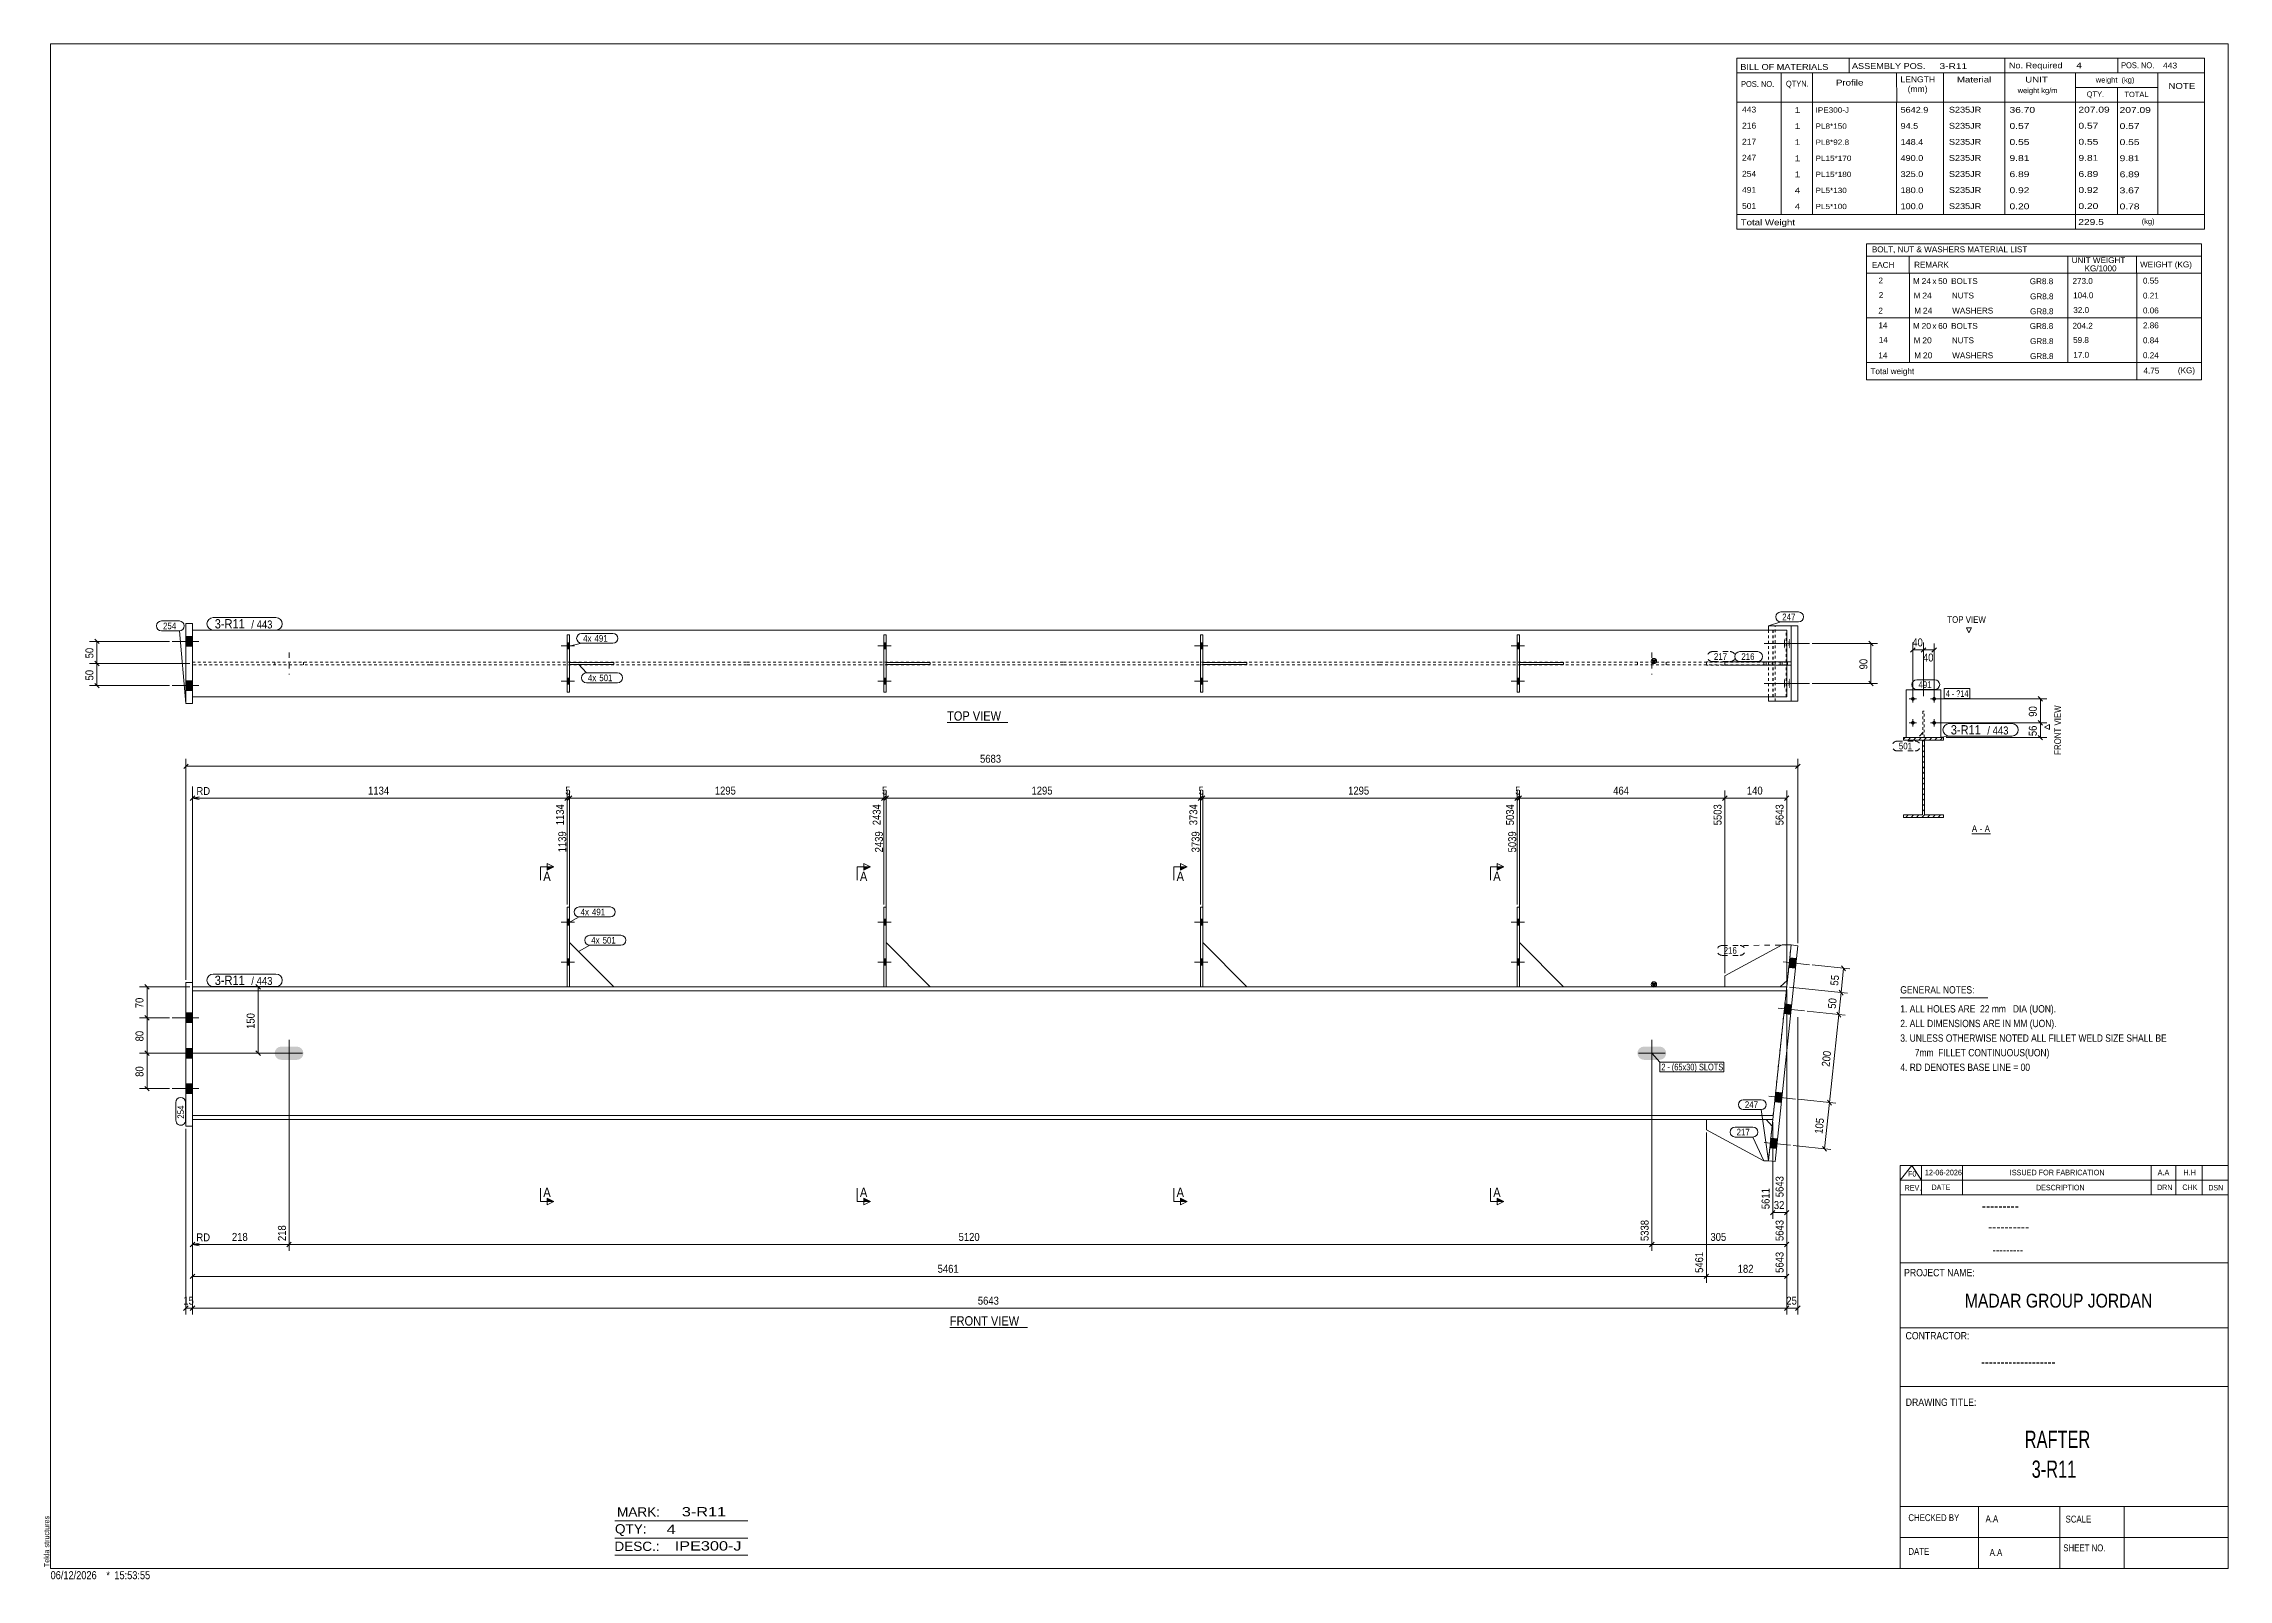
# Model space of a CAD drawing. Header units: millimetres. Extents: x 2 to 825, y 1 to 579.
import ezdxf

# ---------------------------------------------------------------- set-up
doc = ezdxf.new("R2010")
doc.units = ezdxf.units.MM
for name, pattern in [('XKITLINE00', [0]), ('XKITLINE01', [4, 1, -1, 1, -1]), ('XKITLINE02', [4, 2, -2])]:
    doc.linetypes.add(name, pattern=pattern)
for name, color, linetype, lineweight in [('Bolt', 3, 'Continuous', 0), ('BoltMark', 7, 'Continuous', 0), ('Dimensions', 7, 'Continuous', 0), ('DrawingSheet', 5, 'Continuous', 0), ('OtherObjectType', 7, 'Continuous', 0), ('Part', 2, 'Continuous', 0), ('PartMark', 7, 'Continuous', 0), ('Section', 6, 'Continuous', 0)]:
    doc.layers.add(name, color=color, linetype=linetype, lineweight=lineweight)
doc.styles.add('@ARIAL_UNICODE_MS_BOLD', font='ARIAL.TTF')
doc.styles.add('ARIAL', font='ARIAL.TTF')
doc.styles.add('ARIAL_NARROW', font='ARIALN.TTF')
doc.styles.add('COMIC_SANS_MS_BOLD', font='COMICBD.TTF')
doc.styles.add('SWIS721_EX_BT', font='ARIAL.TTF')
doc.styles.add('SWISSE', font='ARIAL.TTF')

# ---------------------------------------------------------------- blocks, each defined once
blk = doc.blocks.new('*A1')
at = {"layer": 'Part', "color": 7, "linetype": 'XKITLINE00', "lineweight": 0}
for p, q in [((702.73, 317.23), (703.28, 317.78)), ((704.4, 316.88), (705.3, 317.78)), ((706.42, 316.88), (707.32, 317.78)), ((708.44, 316.88), (709.34, 317.78)), ((709.91, 316.32), (711.36, 317.78)), ((709.91, 314.3), (710.56, 314.95)), ((709.91, 312.28), (710.56, 312.93)), ((712.48, 316.88), (713.38, 317.78)), ((714.5, 316.88), (715.4, 317.78)), ((716.52, 316.88), (717.42, 317.78)), ((709.91, 310.26), (710.56, 310.91)), ((709.91, 308.24), (710.56, 308.89)), ((709.91, 306.22), (710.56, 306.87)), ((709.91, 304.2), (710.56, 304.85)), ((709.91, 302.18), (710.56, 302.83)), ((709.91, 300.16), (710.56, 300.81)), ((709.91, 298.14), (710.56, 298.79)), ((709.91, 296.12), (710.56, 296.77)), ((703.59, 287.78), (704.49, 288.68)), ((705.61, 287.78), (706.51, 288.68)), ((707.63, 287.78), (708.53, 288.68)), ((709.65, 287.78), (710.56, 288.68)), ((709.91, 294.09), (710.56, 294.74)), ((709.91, 292.07), (710.56, 292.72)), ((709.91, 290.05), (710.56, 290.7)), ((711.67, 287.78), (712.57, 288.68)), ((713.69, 287.78), (714.59, 288.68)), ((715.71, 287.78), (716.61, 288.68))]:
    blk.add_line(p, q, dxfattribs=at)
blk = doc.blocks.new('*A2')
at = {"layer": 'Bolt'}
for points in [[(89.56, 198.03), (89.37, 198.99), (89.56, 199.95), (90.1, 200.76), (90.91, 201.3), (91.87, 201.49), (97.7, 201.49), (98.66, 201.3), (99.47, 200.76), (100.01, 199.95), (100.2, 198.99), (100.01, 198.03), (99.47, 197.22), (98.66, 196.68), (97.7, 196.49), (91.87, 196.49), (90.91, 196.68), (90.1, 197.22)], [(602.69, 198.03), (602.5, 198.99), (602.69, 199.95), (603.24, 200.76), (604.05, 201.3), (605, 201.49), (610.84, 201.49), (611.79, 201.3), (612.6, 200.76), (613.15, 199.95), (613.34, 198.99), (613.15, 198.03), (612.6, 197.22), (611.79, 196.68), (610.84, 196.49), (605, 196.49), (604.05, 196.68), (603.24, 197.22)]]:
    blk.add_hatch(color=3, dxfattribs=at).paths.add_polyline_path(points, flags=17)
at = {"layer": 'Bolt', "color": 3, "linetype": 'XKITLINE00', "lineweight": 0}
for p, q in [((99.79, 198.99), (89.79, 198.99)), ((94.79, 193.99), (94.79, 203.99)), ((612.92, 198.99), (602.92, 198.99)), ((607.92, 193.99), (607.92, 203.99))]:
    blk.add_line(p, q, dxfattribs=at)
blk = doc.blocks.new('*A3')
at = {"layer": 'Bolt'}
for points in [[(199.52, 249.49), (200.35, 249.49), (200.35, 247.16), (199.52, 247.16)], [(199.52, 249.49), (200.35, 249.49), (200.35, 247.16), (199.52, 247.16)], [(199.52, 234.49), (200.35, 234.49), (200.35, 232.16), (199.52, 232.16)], [(199.52, 234.49), (200.35, 234.49), (200.35, 232.16), (199.52, 232.16)]]:
    blk.add_hatch(color=3, dxfattribs=at).paths.add_polyline_path(points, flags=17)
at = {"layer": 'Bolt', "color": 3, "linetype": 'XKITLINE00', "lineweight": 0}
for p, q in [((202.29, 248.32), (197.29, 248.32)), ((202.29, 248.32), (197.29, 248.32)), ((200.35, 249.49), (199.52, 249.49)), ((200.35, 249.49), (199.52, 249.49)), ((200.35, 247.16), (199.52, 247.16)), ((200.35, 247.16), (199.52, 247.16)), ((202.29, 233.32), (197.29, 233.32)), ((202.29, 233.32), (197.29, 233.32)), ((200.35, 234.49), (199.52, 234.49)), ((200.35, 234.49), (199.52, 234.49)), ((200.35, 232.16), (199.52, 232.16)), ((200.35, 232.16), (199.52, 232.16))]:
    blk.add_line(p, q, dxfattribs=at)
blk = doc.blocks.new('*A4')
at = {"layer": 'Bolt'}
for points in [[(318.75, 249.49), (319.59, 249.49), (319.59, 247.16), (318.75, 247.16)], [(318.75, 249.49), (319.59, 249.49), (319.59, 247.16), (318.75, 247.16)], [(318.75, 234.49), (319.59, 234.49), (319.59, 232.16), (318.75, 232.16)], [(318.75, 234.49), (319.59, 234.49), (319.59, 232.16), (318.75, 232.16)]]:
    blk.add_hatch(color=3, dxfattribs=at).paths.add_polyline_path(points, flags=17)
at = {"layer": 'Bolt', "color": 3, "linetype": 'XKITLINE00', "lineweight": 0}
for p, q in [((321.52, 248.32), (316.52, 248.32)), ((321.52, 248.32), (316.52, 248.32)), ((319.59, 249.49), (318.75, 249.49)), ((319.59, 249.49), (318.75, 249.49)), ((319.59, 247.16), (318.75, 247.16)), ((319.59, 247.16), (318.75, 247.16)), ((321.52, 233.32), (316.52, 233.32)), ((321.52, 233.32), (316.52, 233.32)), ((319.59, 234.49), (318.75, 234.49)), ((319.59, 234.49), (318.75, 234.49)), ((319.59, 232.16), (318.75, 232.16)), ((319.59, 232.16), (318.75, 232.16))]:
    blk.add_line(p, q, dxfattribs=at)
blk = doc.blocks.new('*A5')
at = {"layer": 'Bolt'}
for points in [[(437.99, 249.49), (438.82, 249.49), (438.82, 247.16), (437.99, 247.16)], [(437.99, 249.49), (438.82, 249.49), (438.82, 247.16), (437.99, 247.16)], [(437.99, 234.49), (438.82, 234.49), (438.82, 232.16), (437.99, 232.16)], [(437.99, 234.49), (438.82, 234.49), (438.82, 232.16), (437.99, 232.16)]]:
    blk.add_hatch(color=3, dxfattribs=at).paths.add_polyline_path(points, flags=17)
at = {"layer": 'Bolt', "color": 3, "linetype": 'XKITLINE00', "lineweight": 0}
for p, q in [((440.75, 248.32), (435.75, 248.32)), ((440.75, 248.32), (435.75, 248.32)), ((438.82, 249.49), (437.99, 249.49)), ((438.82, 249.49), (437.99, 249.49)), ((438.82, 247.16), (437.99, 247.16)), ((438.82, 247.16), (437.99, 247.16)), ((440.75, 233.32), (435.75, 233.32)), ((440.75, 233.32), (435.75, 233.32)), ((438.82, 234.49), (437.99, 234.49)), ((438.82, 234.49), (437.99, 234.49)), ((438.82, 232.16), (437.99, 232.16)), ((438.82, 232.16), (437.99, 232.16))]:
    blk.add_line(p, q, dxfattribs=at)
blk = doc.blocks.new('*A6')
at = {"layer": 'Bolt'}
for points in [[(557.22, 249.49), (558.05, 249.49), (558.05, 247.16), (557.22, 247.16)], [(557.22, 249.49), (558.05, 249.49), (558.05, 247.16), (557.22, 247.16)], [(557.22, 234.49), (558.05, 234.49), (558.05, 232.16), (557.22, 232.16)], [(557.22, 234.49), (558.05, 234.49), (558.05, 232.16), (557.22, 232.16)]]:
    blk.add_hatch(color=3, dxfattribs=at).paths.add_polyline_path(points, flags=17)
at = {"layer": 'Bolt', "color": 3, "linetype": 'XKITLINE00', "lineweight": 0}
for p, q in [((559.99, 248.32), (554.99, 248.32)), ((559.99, 248.32), (554.99, 248.32)), ((558.05, 249.49), (557.22, 249.49)), ((558.05, 249.49), (557.22, 249.49)), ((558.05, 247.16), (557.22, 247.16)), ((558.05, 247.16), (557.22, 247.16)), ((559.99, 233.32), (554.99, 233.32)), ((559.99, 233.32), (554.99, 233.32)), ((558.05, 234.49), (557.22, 234.49)), ((558.05, 234.49), (557.22, 234.49)), ((558.05, 232.16), (557.22, 232.16)), ((558.05, 232.16), (557.22, 232.16))]:
    blk.add_line(p, q, dxfattribs=at)
blk = doc.blocks.new('*A7')
at = {"layer": 'Bolt'}
for points in [[(58.45, 210.49), (55.95, 210.49), (55.95, 214.16), (58.45, 214.16)], [(58.45, 210.49), (55.95, 210.49), (55.95, 214.16), (58.45, 214.16)], [(58.45, 197.16), (55.95, 197.16), (55.95, 200.82), (58.45, 200.82)], [(58.45, 197.16), (55.95, 197.16), (55.95, 200.82), (58.45, 200.82)], [(58.45, 183.82), (55.95, 183.82), (55.95, 187.49), (58.45, 187.49)], [(58.45, 183.82), (55.95, 183.82), (55.95, 187.49), (58.45, 187.49)]]:
    blk.add_hatch(color=3, dxfattribs=at).paths.add_polyline_path(points, flags=17)
at = {"layer": 'Bolt', "color": 3, "linetype": 'XKITLINE00', "lineweight": 0}
for p, q in [((55.95, 214.16), (58.45, 214.16)), ((55.95, 214.16), (58.45, 214.16)), ((50.79, 212.32), (60.79, 212.32)), ((50.79, 212.32), (60.79, 212.32)), ((55.95, 210.49), (58.45, 210.49)), ((55.95, 210.49), (58.45, 210.49)), ((50.79, 198.99), (60.79, 198.99)), ((50.79, 198.99), (60.79, 198.99)), ((55.95, 200.82), (58.45, 200.82)), ((55.95, 200.82), (58.45, 200.82)), ((55.95, 197.16), (58.45, 197.16)), ((55.95, 197.16), (58.45, 197.16)), ((50.78, 185.66), (60.78, 185.66)), ((50.78, 185.66), (60.78, 185.66)), ((55.95, 187.49), (58.45, 187.49)), ((55.95, 187.49), (58.45, 187.49)), ((55.95, 183.82), (58.45, 183.82)), ((55.95, 183.82), (58.45, 183.82))]:
    blk.add_line(p, q, dxfattribs=at)
blk = doc.blocks.new('*A8')
at = {"layer": 'Bolt'}
for points in [[(661.99, 231.02), (659.5, 231.28), (659.88, 234.93), (662.37, 234.67)], [(661.99, 231.02), (659.5, 231.28), (659.88, 234.93), (662.37, 234.67)], [(660.15, 213.62), (657.66, 213.88), (658.05, 217.53), (660.53, 217.26)], [(660.15, 213.62), (657.66, 213.88), (658.05, 217.53), (660.53, 217.26)], [(656.65, 180.47), (654.17, 180.73), (654.55, 184.38), (657.04, 184.11)], [(656.65, 180.47), (654.17, 180.73), (654.55, 184.38), (657.04, 184.11)], [(654.82, 163.06), (652.33, 163.33), (652.72, 166.97), (655.2, 166.71)], [(654.82, 163.06), (652.33, 163.33), (652.72, 166.97), (655.2, 166.71)]]:
    blk.add_hatch(color=3, dxfattribs=at).paths.add_polyline_path(points, flags=17)
at = {"layer": 'Bolt', "color": 3, "linetype": 'XKITLINE00', "lineweight": 0}
for p, q in [((667.32, 232.3), (657.37, 233.35)), ((667.32, 232.3), (657.37, 233.35)), ((661.99, 231.02), (659.5, 231.28)), ((661.99, 231.02), (659.5, 231.28)), ((662.37, 234.67), (659.88, 234.93)), ((662.37, 234.67), (659.88, 234.93)), ((665.48, 214.9), (655.54, 215.95)), ((665.48, 214.9), (655.54, 215.95)), ((660.15, 213.62), (657.66, 213.88)), ((660.15, 213.62), (657.66, 213.88)), ((660.53, 217.26), (658.05, 217.53)), ((660.53, 217.26), (658.05, 217.53)), ((661.98, 181.75), (652.04, 182.8)), ((661.98, 181.75), (652.04, 182.8)), ((657.04, 184.11), (654.55, 184.38)), ((657.04, 184.11), (654.55, 184.38)), ((656.65, 180.47), (654.17, 180.73)), ((656.65, 180.47), (654.17, 180.73)), ((660.15, 164.35), (650.2, 165.4)), ((660.15, 164.35), (650.2, 165.4)), ((655.2, 166.71), (652.72, 166.97)), ((655.2, 166.71), (652.72, 166.97)), ((654.82, 163.06), (652.33, 163.33)), ((654.82, 163.06), (652.33, 163.33))]:
    blk.add_line(p, q, dxfattribs=at)
blk = doc.blocks.new('*A9')
at = {"layer": 'Part'}
blk.add_hatch(color=2, dxfattribs=at).paths.add_polyline_path([(607.93, 225.39), (609.53, 225.39), (608.73, 223.99)], flags=17)
at = {"layer": 'Part', "color": 2, "linetype": 'XKITLINE00', "lineweight": 0}
for p, q in [((147.79, 223.99), (58.45, 223.99)), ((147.79, 222.49), (58.45, 222.49)), ((267.02, 223.99), (147.89, 223.99)), ((267.02, 222.49), (147.89, 222.49)), ((386.25, 223.99), (267.12, 223.99)), ((386.25, 222.49), (267.12, 222.49)), ((505.49, 223.99), (386.35, 223.99)), ((505.49, 222.49), (386.35, 222.49)), ((658.73, 223.99), (505.59, 223.99)), ((658.57, 222.49), (505.59, 222.49)), ((608.73, 223.99), (607.93, 225.39)), ((607.93, 225.39), (609.53, 225.39)), ((609.53, 225.39), (608.73, 223.99)), ((147.79, 175.49), (58.45, 175.49)), ((58.45, 173.99), (147.79, 173.99)), ((267.02, 175.49), (147.89, 175.49)), ((147.89, 173.99), (267.02, 173.99)), ((386.25, 175.49), (267.12, 175.49)), ((267.12, 173.99), (386.25, 173.99)), ((505.49, 175.49), (386.35, 175.49)), ((386.35, 173.99), (505.49, 173.99)), ((653.61, 175.49), (505.59, 175.49)), ((505.59, 173.99), (653.46, 173.99))]:
    blk.add_line(p, q, dxfattribs=at)
at = {"layer": 'Part', "color": 7, "linetype": 'XKITLINE01', "lineweight": 0}
for p, q in [((58.45, 223.99), (58.45, 173.99)), ((653.46, 173.99), (658.73, 223.99))]:
    blk.add_line(p, q, dxfattribs=at)
at = {"layer": 'Part', "color": 2, "linetype": 'XKITLINE00', "lineweight": 0}
blk.add_circle((608.73, 224.89), 1, dxfattribs=at)
blk = doc.blocks.new('*A10')
at = {"layer": 'Part', "color": 2, "linetype": 'XKITLINE00', "lineweight": 0}
blk.add_line((217.02, 223.99), (200.35, 240.66), dxfattribs=at)
at = {"layer": 'Part', "color": 7, "linetype": 'XKITLINE01', "lineweight": 0}
for p, q in [((200.35, 240.66), (200.35, 223.99)), ((200.35, 223.99), (217.02, 223.99))]:
    blk.add_line(p, q, dxfattribs=at)
blk = doc.blocks.new('*A11')
at = {"layer": 'Part', "color": 2, "linetype": 'XKITLINE00', "lineweight": 0}
for p, q in [((199.52, 253.99), (200.35, 253.99)), ((199.52, 253.99), (199.52, 223.99)), ((200.35, 253.99), (200.35, 223.99))]:
    blk.add_line(p, q, dxfattribs=at)
at = {"layer": 'Part', "color": 7, "linetype": 'XKITLINE01', "lineweight": 0}
blk.add_line((200.35, 223.99), (199.52, 223.99), dxfattribs=at)
blk = doc.blocks.new('*A12')
at = {"layer": 'Part', "color": 2, "linetype": 'XKITLINE00', "lineweight": 0}
blk.add_line((336.25, 223.99), (319.59, 240.66), dxfattribs=at)
at = {"layer": 'Part', "color": 7, "linetype": 'XKITLINE01', "lineweight": 0}
for p, q in [((319.59, 240.66), (319.59, 223.99)), ((319.59, 223.99), (336.25, 223.99))]:
    blk.add_line(p, q, dxfattribs=at)
blk = doc.blocks.new('*A13')
at = {"layer": 'Part', "color": 2, "linetype": 'XKITLINE00', "lineweight": 0}
for p, q in [((318.75, 253.99), (319.59, 253.99)), ((318.75, 253.99), (318.75, 223.99)), ((319.59, 253.99), (319.59, 223.99))]:
    blk.add_line(p, q, dxfattribs=at)
at = {"layer": 'Part', "color": 7, "linetype": 'XKITLINE01', "lineweight": 0}
blk.add_line((319.59, 223.99), (318.75, 223.99), dxfattribs=at)
blk = doc.blocks.new('*A14')
at = {"layer": 'Part', "color": 2, "linetype": 'XKITLINE00', "lineweight": 0}
blk.add_line((455.49, 223.99), (438.82, 240.66), dxfattribs=at)
at = {"layer": 'Part', "color": 7, "linetype": 'XKITLINE01', "lineweight": 0}
for p, q in [((438.82, 240.66), (438.82, 223.99)), ((438.82, 223.99), (455.49, 223.99))]:
    blk.add_line(p, q, dxfattribs=at)
blk = doc.blocks.new('*A15')
at = {"layer": 'Part', "color": 2, "linetype": 'XKITLINE00', "lineweight": 0}
for p, q in [((437.99, 253.99), (438.82, 253.99)), ((437.99, 253.99), (437.99, 223.99)), ((438.82, 253.99), (438.82, 223.99))]:
    blk.add_line(p, q, dxfattribs=at)
at = {"layer": 'Part', "color": 7, "linetype": 'XKITLINE01', "lineweight": 0}
blk.add_line((438.82, 223.99), (437.99, 223.99), dxfattribs=at)
blk = doc.blocks.new('*A16')
at = {"layer": 'Part', "color": 2, "linetype": 'XKITLINE00', "lineweight": 0}
blk.add_line((574.72, 223.99), (558.05, 240.66), dxfattribs=at)
at = {"layer": 'Part', "color": 7, "linetype": 'XKITLINE01', "lineweight": 0}
for p, q in [((558.05, 240.66), (558.05, 223.99)), ((558.05, 223.99), (574.72, 223.99))]:
    blk.add_line(p, q, dxfattribs=at)
blk = doc.blocks.new('*A17')
at = {"layer": 'Part', "color": 2, "linetype": 'XKITLINE00', "lineweight": 0}
for p, q in [((557.22, 253.99), (558.05, 253.99)), ((557.22, 253.99), (557.22, 223.99)), ((558.05, 253.99), (558.05, 223.99))]:
    blk.add_line(p, q, dxfattribs=at)
at = {"layer": 'Part', "color": 7, "linetype": 'XKITLINE01', "lineweight": 0}
blk.add_line((558.05, 223.99), (557.22, 223.99), dxfattribs=at)
blk = doc.blocks.new('*A18')
at = {"layer": 'Part', "color": 2, "linetype": 'XKITLINE00', "lineweight": 0}
for p, q in [((55.95, 171.49), (55.95, 225.66)), ((58.45, 225.66), (55.95, 225.66)), ((58.45, 171.49), (58.45, 225.66)), ((58.45, 171.49), (55.95, 171.49))]:
    blk.add_line(p, q, dxfattribs=at)
blk = doc.blocks.new('*A19')
at = {"layer": 'Part', "color": 2, "linetype": 'XKITLINE00', "lineweight": 0}
for p, q in [((660.39, 239.74), (651.82, 158.52)), ((654.31, 158.26), (662.88, 239.47)), ((662.88, 239.47), (660.39, 239.74)), ((651.82, 158.52), (654.31, 158.26))]:
    blk.add_line(p, q, dxfattribs=at)
blk = doc.blocks.new('*A20')
at = {"layer": 'Part', "color": 2, "linetype": 'XKITLINE00', "lineweight": 0}
for p, q in [((635.39, 228.07), (657.06, 239.74)), ((657.06, 239.74), (660.39, 239.74)), ((635.39, 223.99), (635.39, 228.07)), ((656.23, 223.99), (658.99, 226.48))]:
    blk.add_line(p, q, dxfattribs=at)
at = {"layer": 'Part', "color": 7, "linetype": 'XKITLINE01', "lineweight": 0}
for p, q in [((660.39, 239.74), (658.99, 226.48)), ((635.39, 223.99), (656.23, 223.99))]:
    blk.add_line(p, q, dxfattribs=at)
blk = doc.blocks.new('*A21')
at = {"layer": 'Part', "color": 2, "linetype": 'XKITLINE00', "lineweight": 0}
for p, q in [((628.46, 170.19), (628.46, 173.99)), ((650.96, 173.99), (653.19, 171.5)), ((650.12, 158.52), (628.46, 170.19)), ((651.82, 158.52), (650.12, 158.52))]:
    blk.add_line(p, q, dxfattribs=at)
at = {"layer": 'Part', "color": 7, "linetype": 'XKITLINE01', "lineweight": 0}
for p, q in [((628.46, 173.99), (650.96, 173.99)), ((653.19, 171.5), (651.82, 158.52))]:
    blk.add_line(p, q, dxfattribs=at)
blk = doc.blocks.new('*A22')
at = {"layer": 'Bolt', "color": 3, "linetype": 'XKITLINE02', "lineweight": 0}
for p, q in [((89.37, 346.23), (89.37, 345.15)), ((94.79, 349.86), (94.79, 341.52)), ((100.2, 346.23), (100.2, 345.15)), ((602.5, 346.23), (602.5, 345.15)), ((607.92, 349.86), (607.92, 341.52)), ((613.34, 346.23), (613.34, 345.15))]:
    blk.add_line(p, q, dxfattribs=at)
blk = doc.blocks.new('*A23')
at = {"layer": 'Bolt'}
for points in [[(199.52, 353.52), (200.35, 353.52), (200.35, 351.19), (199.52, 351.19)], [(199.52, 353.52), (200.35, 353.52), (200.35, 351.19), (199.52, 351.19)], [(199.52, 340.19), (200.35, 340.19), (200.35, 337.86), (199.52, 337.86)], [(199.52, 340.19), (200.35, 340.19), (200.35, 337.86), (199.52, 337.86)]]:
    blk.add_hatch(color=3, dxfattribs=at).paths.add_polyline_path(points, flags=17)
at = {"layer": 'Bolt', "color": 3, "linetype": 'XKITLINE00', "lineweight": 0}
for p, q in [((202.29, 352.36), (197.29, 352.36)), ((202.29, 352.36), (197.29, 352.36)), ((200.35, 353.52), (199.52, 353.52)), ((200.35, 353.52), (199.52, 353.52)), ((200.35, 351.19), (199.52, 351.19)), ((200.35, 351.19), (199.52, 351.19)), ((202.29, 339.02), (197.29, 339.02)), ((202.29, 339.02), (197.29, 339.02)), ((200.35, 340.19), (199.52, 340.19)), ((200.35, 340.19), (199.52, 340.19)), ((200.35, 337.86), (199.52, 337.86)), ((200.35, 337.86), (199.52, 337.86))]:
    blk.add_line(p, q, dxfattribs=at)
blk = doc.blocks.new('*A24')
at = {"layer": 'Bolt'}
for points in [[(318.75, 353.52), (319.59, 353.52), (319.59, 351.19), (318.75, 351.19)], [(318.75, 353.52), (319.59, 353.52), (319.59, 351.19), (318.75, 351.19)], [(318.75, 340.19), (319.59, 340.19), (319.59, 337.86), (318.75, 337.86)], [(318.75, 340.19), (319.59, 340.19), (319.59, 337.86), (318.75, 337.86)]]:
    blk.add_hatch(color=3, dxfattribs=at).paths.add_polyline_path(points, flags=17)
at = {"layer": 'Bolt', "color": 3, "linetype": 'XKITLINE00', "lineweight": 0}
for p, q in [((321.52, 352.36), (316.52, 352.36)), ((321.52, 352.36), (316.52, 352.36)), ((319.59, 353.52), (318.75, 353.52)), ((319.59, 353.52), (318.75, 353.52)), ((319.59, 351.19), (318.75, 351.19)), ((319.59, 351.19), (318.75, 351.19)), ((321.52, 339.02), (316.52, 339.02)), ((321.52, 339.02), (316.52, 339.02)), ((319.59, 340.19), (318.75, 340.19)), ((319.59, 340.19), (318.75, 340.19)), ((319.59, 337.86), (318.75, 337.86)), ((319.59, 337.86), (318.75, 337.86))]:
    blk.add_line(p, q, dxfattribs=at)
blk = doc.blocks.new('*A25')
at = {"layer": 'Bolt'}
for points in [[(437.99, 353.52), (438.82, 353.52), (438.82, 351.19), (437.99, 351.19)], [(437.99, 353.52), (438.82, 353.52), (438.82, 351.19), (437.99, 351.19)], [(437.99, 340.19), (438.82, 340.19), (438.82, 337.86), (437.99, 337.86)], [(437.99, 340.19), (438.82, 340.19), (438.82, 337.86), (437.99, 337.86)]]:
    blk.add_hatch(color=3, dxfattribs=at).paths.add_polyline_path(points, flags=17)
at = {"layer": 'Bolt', "color": 3, "linetype": 'XKITLINE00', "lineweight": 0}
for p, q in [((440.75, 352.36), (435.75, 352.36)), ((440.75, 352.36), (435.75, 352.36)), ((438.82, 353.52), (437.99, 353.52)), ((438.82, 353.52), (437.99, 353.52)), ((438.82, 351.19), (437.99, 351.19)), ((438.82, 351.19), (437.99, 351.19)), ((440.75, 339.02), (435.75, 339.02)), ((440.75, 339.02), (435.75, 339.02)), ((438.82, 340.19), (437.99, 340.19)), ((438.82, 340.19), (437.99, 340.19)), ((438.82, 337.86), (437.99, 337.86)), ((438.82, 337.86), (437.99, 337.86))]:
    blk.add_line(p, q, dxfattribs=at)
blk = doc.blocks.new('*A26')
at = {"layer": 'Bolt'}
for points in [[(557.22, 353.52), (558.05, 353.52), (558.05, 351.19), (557.22, 351.19)], [(557.22, 353.52), (558.05, 353.52), (558.05, 351.19), (557.22, 351.19)], [(557.22, 340.19), (558.05, 340.19), (558.05, 337.86), (557.22, 337.86)], [(557.22, 340.19), (558.05, 340.19), (558.05, 337.86), (557.22, 337.86)]]:
    blk.add_hatch(color=3, dxfattribs=at).paths.add_polyline_path(points, flags=17)
at = {"layer": 'Bolt', "color": 3, "linetype": 'XKITLINE00', "lineweight": 0}
for p, q in [((559.99, 352.36), (554.99, 352.36)), ((559.99, 352.36), (554.99, 352.36)), ((558.05, 353.52), (557.22, 353.52)), ((558.05, 353.52), (557.22, 353.52)), ((558.05, 351.19), (557.22, 351.19)), ((558.05, 351.19), (557.22, 351.19)), ((559.99, 339.02), (554.99, 339.02)), ((559.99, 339.02), (554.99, 339.02)), ((558.05, 340.19), (557.22, 340.19)), ((558.05, 340.19), (557.22, 340.19)), ((558.05, 337.86), (557.22, 337.86)), ((558.05, 337.86), (557.22, 337.86))]:
    blk.add_line(p, q, dxfattribs=at)
blk = doc.blocks.new('*A27')
at = {"layer": 'Bolt'}
for points in [[(55.95, 355.86), (58.45, 355.86), (58.45, 352.19), (55.95, 352.19)], [(55.95, 355.86), (58.45, 355.86), (58.45, 352.19), (55.95, 352.19)], [(55.95, 355.86), (58.45, 355.86), (58.45, 352.19), (55.95, 352.19)], [(55.95, 339.19), (58.45, 339.19), (58.45, 335.52), (55.95, 335.52)], [(55.95, 339.19), (58.45, 339.19), (58.45, 335.52), (55.95, 335.52)], [(55.95, 339.19), (58.45, 339.19), (58.45, 335.52), (55.95, 335.52)]]:
    blk.add_hatch(color=3, dxfattribs=at).paths.add_polyline_path(points, flags=17)
at = {"layer": 'Bolt', "color": 3, "linetype": 'XKITLINE00', "lineweight": 0}
for p, q in [((50.78, 354.02), (60.78, 354.02)), ((50.79, 354.02), (60.79, 354.02)), ((50.79, 354.02), (60.79, 354.02)), ((55.95, 355.86), (58.45, 355.86)), ((55.95, 355.86), (58.45, 355.86)), ((55.95, 355.86), (58.45, 355.86)), ((55.95, 352.19), (58.45, 352.19)), ((55.95, 352.19), (58.45, 352.19)), ((55.95, 352.19), (58.45, 352.19)), ((50.78, 337.36), (60.78, 337.36)), ((50.79, 337.36), (60.79, 337.36)), ((50.79, 337.36), (60.79, 337.36)), ((55.95, 339.19), (58.45, 339.19)), ((55.95, 339.19), (58.45, 339.19)), ((55.95, 339.19), (58.45, 339.19)), ((55.95, 335.52), (58.45, 335.52)), ((55.95, 335.52), (58.45, 335.52)), ((55.95, 335.52), (58.45, 335.52))]:
    blk.add_line(p, q, dxfattribs=at)
blk = doc.blocks.new('*A28')
at = {"layer": 'Bolt'}
for points in [[(658.06, 353.15), (658.06, 353.1), (658.06, 353.06), (658.06, 353.01), (658.06, 352.97), (658.06, 352.92), (658.06, 352.88), (658.06, 352.83), (658.06, 352.79), (658.06, 352.75), (658.06, 352.7), (658.06, 352.66), (658.05, 352.62), (658.05, 352.57), (658.05, 352.53), (658.05, 352.49), (658.05, 352.45), (658.04, 352.41), (658.04, 352.37), (658.04, 352.33), (658.04, 352.29), (658.03, 352.25), (658.03, 352.21), (658.03, 352.17), (658.03, 352.14), (658.02, 352.1), (658.02, 352.06), (658.02, 352.03), (658.01, 351.99), (658.01, 351.96), (658.01, 351.93), (658, 351.89), (658, 351.86), (658, 351.83), (657.99, 351.8), (657.99, 351.77), (657.98, 351.75), (657.98, 351.72), (657.98, 351.69), (657.97, 351.67), (657.97, 351.64), (657.96, 351.62), (657.96, 351.6), (657.95, 351.57), (657.95, 351.55), (657.94, 351.53), (657.94, 351.51), (657.94, 351.5), (657.93, 351.48), (657.93, 351.46), (657.92, 351.45), (657.92, 351.44), (657.91, 351.42), (657.91, 351.41), (657.9, 351.4), (657.9, 351.39), (657.89, 351.38), (657.89, 351.38), (657.88, 351.37), (657.88, 351.37), (657.87, 351.36), (657.87, 351.36), (657.86, 351.36), (657.86, 351.36), (657.85, 351.36), (657.85, 351.36), (657.84, 351.36), (657.84, 351.37), (657.83, 351.37), (657.82, 351.38), (657.82, 351.38), (657.81, 351.39), (657.81, 351.4), (657.8, 351.41), (657.8, 351.42), (657.79, 351.44), (657.79, 351.45), (657.79, 351.46), (657.78, 351.48), (657.78, 351.5), (657.77, 351.51), (657.77, 351.53), (657.76, 351.55), (657.76, 351.57), (657.75, 351.6), (657.75, 351.62), (657.74, 351.64), (657.74, 351.67), (657.74, 351.69), (657.73, 351.72), (657.73, 351.75), (657.72, 351.77), (657.72, 351.8), (657.72, 351.83), (657.71, 351.86), (657.71, 351.89), (657.7, 351.93), (657.7, 351.96), (657.7, 351.99), (657.69, 352.03), (657.69, 352.06), (657.69, 352.1), (657.68, 352.14), (657.68, 352.17), (657.68, 352.21), (657.68, 352.25), (657.67, 352.29), (657.67, 352.33), (657.67, 352.37), (657.67, 352.41), (657.66, 352.45), (657.66, 352.49), (657.66, 352.53), (657.66, 352.57), (657.66, 352.62), (657.66, 352.66), (657.65, 352.7), (657.65, 352.75), (657.65, 352.79), (657.65, 352.83), (657.65, 352.88), (657.65, 352.92), (657.65, 352.97), (657.65, 353.01), (657.65, 353.06), (657.65, 353.1), (657.65, 353.15), (657.65, 353.19), (657.65, 353.24), (657.65, 353.28), (657.65, 353.33), (657.65, 353.37), (657.65, 353.42), (657.65, 353.46), (657.65, 353.5), (657.65, 353.55), (657.65, 353.59), (657.65, 353.64), (657.65, 353.68), (657.66, 353.72), (657.66, 353.77), (657.66, 353.81), (657.66, 353.85), (657.66, 353.89), (657.66, 353.93), (657.67, 353.97), (657.67, 354.01), (657.67, 354.05), (657.67, 354.09), (657.68, 354.13), (657.68, 354.17), (657.68, 354.21), (657.68, 354.25), (657.69, 354.28), (657.69, 354.32), (657.69, 354.35), (657.7, 354.39), (657.7, 354.42), (657.7, 354.45), (657.71, 354.49), (657.71, 354.52), (657.72, 354.55), (657.72, 354.58), (657.72, 354.61), (657.73, 354.64), (657.73, 354.66), (657.74, 354.69), (657.74, 354.72), (657.74, 354.74), (657.75, 354.76), (657.75, 354.79), (657.76, 354.81), (657.76, 354.83), (657.77, 354.85), (657.77, 354.87), (657.78, 354.88), (657.78, 354.9), (657.79, 354.92), (657.79, 354.93), (657.79, 354.95), (657.8, 354.96), (657.8, 354.97), (657.81, 354.98), (657.81, 354.99), (657.82, 355), (657.82, 355), (657.83, 355.01), (657.84, 355.02), (657.84, 355.02), (657.85, 355.02), (657.85, 355.02), (657.86, 355.02), (657.86, 355.02), (657.87, 355.02), (657.87, 355.02), (657.88, 355.02), (657.88, 355.01), (657.89, 355), (657.89, 355), (657.9, 354.99), (657.9, 354.98), (657.91, 354.97), (657.91, 354.96), (657.92, 354.95), (657.92, 354.93), (657.93, 354.92), (657.93, 354.9), (657.94, 354.88), (657.94, 354.87), (657.94, 354.85), (657.95, 354.83), (657.95, 354.81), (657.96, 354.79), (657.96, 354.76), (657.97, 354.74), (657.97, 354.72), (657.98, 354.69), (657.98, 354.66), (657.98, 354.64), (657.99, 354.61), (657.99, 354.58), (658, 354.55), (658, 354.52), (658, 354.49), (658.01, 354.45), (658.01, 354.42), (658.01, 354.39), (658.02, 354.35), (658.02, 354.32), (658.02, 354.28), (658.03, 354.25), (658.03, 354.21), (658.03, 354.17), (658.03, 354.13), (658.04, 354.09), (658.04, 354.05), (658.04, 354.01), (658.04, 353.97), (658.05, 353.93), (658.05, 353.89), (658.05, 353.85), (658.05, 353.81), (658.05, 353.77), (658.06, 353.72), (658.06, 353.68), (658.06, 353.64), (658.06, 353.59), (658.06, 353.55), (658.06, 353.5), (658.06, 353.46), (658.06, 353.42), (658.06, 353.37), (658.06, 353.33), (658.06, 353.28), (658.06, 353.24), (658.06, 353.19)], [(659.9, 353.15), (659.9, 353.1), (659.9, 353.06), (659.9, 353.01), (659.9, 352.97), (659.9, 352.92), (659.89, 352.88), (659.89, 352.83), (659.89, 352.79), (659.89, 352.75), (659.89, 352.7), (659.89, 352.66), (659.89, 352.62), (659.89, 352.57), (659.88, 352.53), (659.88, 352.49), (659.88, 352.45), (659.88, 352.41), (659.88, 352.37), (659.87, 352.33), (659.87, 352.29), (659.87, 352.25), (659.87, 352.21), (659.86, 352.17), (659.86, 352.14), (659.86, 352.1), (659.85, 352.06), (659.85, 352.03), (659.85, 351.99), (659.84, 351.96), (659.84, 351.93), (659.84, 351.89), (659.83, 351.86), (659.83, 351.83), (659.83, 351.8), (659.82, 351.77), (659.82, 351.75), (659.81, 351.72), (659.81, 351.69), (659.81, 351.67), (659.8, 351.64), (659.8, 351.62), (659.79, 351.6), (659.79, 351.57), (659.78, 351.55), (659.78, 351.53), (659.77, 351.51), (659.77, 351.5), (659.77, 351.48), (659.76, 351.46), (659.76, 351.45), (659.75, 351.44), (659.75, 351.42), (659.74, 351.41), (659.74, 351.4), (659.73, 351.39), (659.73, 351.38), (659.72, 351.38), (659.72, 351.37), (659.71, 351.37), (659.71, 351.36), (659.7, 351.36), (659.7, 351.36), (659.69, 351.36), (659.69, 351.36), (659.68, 351.36), (659.68, 351.36), (659.67, 351.37), (659.67, 351.37), (659.66, 351.38), (659.66, 351.38), (659.65, 351.39), (659.65, 351.4), (659.64, 351.41), (659.64, 351.42), (659.63, 351.44), (659.63, 351.45), (659.62, 351.46), (659.62, 351.48), (659.61, 351.5), (659.61, 351.51), (659.6, 351.53), (659.6, 351.55), (659.59, 351.57), (659.59, 351.6), (659.59, 351.62), (659.58, 351.64), (659.58, 351.67), (659.57, 351.69), (659.57, 351.72), (659.56, 351.75), (659.56, 351.77), (659.56, 351.8), (659.55, 351.83), (659.55, 351.86), (659.55, 351.89), (659.54, 351.93), (659.54, 351.96), (659.53, 351.99), (659.53, 352.03), (659.53, 352.06), (659.53, 352.1), (659.52, 352.14), (659.52, 352.17), (659.52, 352.21), (659.51, 352.25), (659.51, 352.29), (659.51, 352.33), (659.51, 352.37), (659.5, 352.41), (659.5, 352.45), (659.5, 352.49), (659.5, 352.53), (659.5, 352.57), (659.5, 352.62), (659.49, 352.66), (659.49, 352.7), (659.49, 352.75), (659.49, 352.79), (659.49, 352.83), (659.49, 352.88), (659.49, 352.92), (659.49, 352.97), (659.49, 353.01), (659.49, 353.06), (659.48, 353.1), (659.48, 353.15), (659.48, 353.19), (659.48, 353.24), (659.48, 353.28), (659.49, 353.33), (659.49, 353.37), (659.49, 353.42), (659.49, 353.46), (659.49, 353.5), (659.49, 353.55), (659.49, 353.59), (659.49, 353.64), (659.49, 353.68), (659.49, 353.72), (659.5, 353.77), (659.5, 353.81), (659.5, 353.85), (659.5, 353.89), (659.5, 353.93), (659.5, 353.97), (659.51, 354.01), (659.51, 354.05), (659.51, 354.09), (659.51, 354.13), (659.52, 354.17), (659.52, 354.21), (659.52, 354.25), (659.53, 354.28), (659.53, 354.32), (659.53, 354.35), (659.53, 354.39), (659.54, 354.42), (659.54, 354.45), (659.55, 354.49), (659.55, 354.52), (659.55, 354.55), (659.56, 354.58), (659.56, 354.61), (659.56, 354.64), (659.57, 354.66), (659.57, 354.69), (659.58, 354.72), (659.58, 354.74), (659.59, 354.76), (659.59, 354.79), (659.59, 354.81), (659.6, 354.83), (659.6, 354.85), (659.61, 354.87), (659.61, 354.88), (659.62, 354.9), (659.62, 354.92), (659.63, 354.93), (659.63, 354.95), (659.64, 354.96), (659.64, 354.97), (659.65, 354.98), (659.65, 354.99), (659.66, 355), (659.66, 355), (659.67, 355.01), (659.67, 355.02), (659.68, 355.02), (659.68, 355.02), (659.69, 355.02), (659.69, 355.02), (659.7, 355.02), (659.7, 355.02), (659.71, 355.02), (659.71, 355.02), (659.72, 355.01), (659.72, 355), (659.73, 355), (659.73, 354.99), (659.74, 354.98), (659.74, 354.97), (659.75, 354.96), (659.75, 354.95), (659.76, 354.93), (659.76, 354.92), (659.77, 354.9), (659.77, 354.88), (659.77, 354.87), (659.78, 354.85), (659.78, 354.83), (659.79, 354.81), (659.79, 354.79), (659.8, 354.76), (659.8, 354.74), (659.81, 354.72), (659.81, 354.69), (659.81, 354.66), (659.82, 354.64), (659.82, 354.61), (659.83, 354.58), (659.83, 354.55), (659.83, 354.52), (659.84, 354.49), (659.84, 354.45), (659.84, 354.42), (659.85, 354.39), (659.85, 354.35), (659.85, 354.32), (659.86, 354.28), (659.86, 354.25), (659.86, 354.21), (659.87, 354.17), (659.87, 354.13), (659.87, 354.09), (659.87, 354.05), (659.88, 354.01), (659.88, 353.97), (659.88, 353.93), (659.88, 353.89), (659.88, 353.85), (659.89, 353.81), (659.89, 353.77), (659.89, 353.72), (659.89, 353.68), (659.89, 353.64), (659.89, 353.59), (659.89, 353.55), (659.89, 353.5), (659.9, 353.46), (659.9, 353.42), (659.9, 353.37), (659.9, 353.33), (659.9, 353.28), (659.9, 353.24), (659.9, 353.19)], [(658.06, 338.15), (658.06, 338.1), (658.06, 338.06), (658.06, 338.01), (658.06, 337.97), (658.06, 337.92), (658.06, 337.88), (658.06, 337.83), (658.06, 337.79), (658.06, 337.75), (658.06, 337.7), (658.06, 337.66), (658.05, 337.62), (658.05, 337.57), (658.05, 337.53), (658.05, 337.49), (658.05, 337.45), (658.04, 337.41), (658.04, 337.37), (658.04, 337.33), (658.04, 337.29), (658.03, 337.25), (658.03, 337.21), (658.03, 337.17), (658.03, 337.14), (658.02, 337.1), (658.02, 337.06), (658.02, 337.03), (658.01, 336.99), (658.01, 336.96), (658.01, 336.93), (658, 336.89), (658, 336.86), (658, 336.83), (657.99, 336.8), (657.99, 336.77), (657.98, 336.75), (657.98, 336.72), (657.98, 336.69), (657.97, 336.67), (657.97, 336.64), (657.96, 336.62), (657.96, 336.6), (657.95, 336.57), (657.95, 336.55), (657.94, 336.53), (657.94, 336.51), (657.94, 336.5), (657.93, 336.48), (657.93, 336.46), (657.92, 336.45), (657.92, 336.44), (657.91, 336.42), (657.91, 336.41), (657.9, 336.4), (657.9, 336.39), (657.89, 336.38), (657.89, 336.38), (657.88, 336.37), (657.88, 336.37), (657.87, 336.36), (657.87, 336.36), (657.86, 336.36), (657.86, 336.36), (657.85, 336.36), (657.85, 336.36), (657.84, 336.36), (657.84, 336.37), (657.83, 336.37), (657.82, 336.38), (657.82, 336.38), (657.81, 336.39), (657.81, 336.4), (657.8, 336.41), (657.8, 336.42), (657.79, 336.44), (657.79, 336.45), (657.79, 336.46), (657.78, 336.48), (657.78, 336.5), (657.77, 336.51), (657.77, 336.53), (657.76, 336.55), (657.76, 336.57), (657.75, 336.6), (657.75, 336.62), (657.74, 336.64), (657.74, 336.67), (657.74, 336.69), (657.73, 336.72), (657.73, 336.75), (657.72, 336.77), (657.72, 336.8), (657.72, 336.83), (657.71, 336.86), (657.71, 336.89), (657.7, 336.93), (657.7, 336.96), (657.7, 336.99), (657.69, 337.03), (657.69, 337.06), (657.69, 337.1), (657.68, 337.14), (657.68, 337.17), (657.68, 337.21), (657.68, 337.25), (657.67, 337.29), (657.67, 337.33), (657.67, 337.37), (657.67, 337.41), (657.66, 337.45), (657.66, 337.49), (657.66, 337.53), (657.66, 337.57), (657.66, 337.62), (657.66, 337.66), (657.65, 337.7), (657.65, 337.75), (657.65, 337.79), (657.65, 337.83), (657.65, 337.88), (657.65, 337.92), (657.65, 337.97), (657.65, 338.01), (657.65, 338.06), (657.65, 338.1), (657.65, 338.15), (657.65, 338.19), (657.65, 338.24), (657.65, 338.28), (657.65, 338.33), (657.65, 338.37), (657.65, 338.42), (657.65, 338.46), (657.65, 338.5), (657.65, 338.55), (657.65, 338.59), (657.65, 338.64), (657.65, 338.68), (657.66, 338.72), (657.66, 338.77), (657.66, 338.81), (657.66, 338.85), (657.66, 338.89), (657.66, 338.93), (657.67, 338.97), (657.67, 339.01), (657.67, 339.05), (657.67, 339.09), (657.68, 339.13), (657.68, 339.17), (657.68, 339.21), (657.68, 339.25), (657.69, 339.28), (657.69, 339.32), (657.69, 339.35), (657.7, 339.39), (657.7, 339.42), (657.7, 339.45), (657.71, 339.49), (657.71, 339.52), (657.72, 339.55), (657.72, 339.58), (657.72, 339.61), (657.73, 339.64), (657.73, 339.66), (657.74, 339.69), (657.74, 339.72), (657.74, 339.74), (657.75, 339.76), (657.75, 339.79), (657.76, 339.81), (657.76, 339.83), (657.77, 339.85), (657.77, 339.87), (657.78, 339.88), (657.78, 339.9), (657.79, 339.92), (657.79, 339.93), (657.79, 339.95), (657.8, 339.96), (657.8, 339.97), (657.81, 339.98), (657.81, 339.99), (657.82, 340), (657.82, 340), (657.83, 340.01), (657.84, 340.02), (657.84, 340.02), (657.85, 340.02), (657.85, 340.02), (657.86, 340.02), (657.86, 340.02), (657.87, 340.02), (657.87, 340.02), (657.88, 340.02), (657.88, 340.01), (657.89, 340), (657.89, 340), (657.9, 339.99), (657.9, 339.98), (657.91, 339.97), (657.91, 339.96), (657.92, 339.95), (657.92, 339.93), (657.93, 339.92), (657.93, 339.9), (657.94, 339.88), (657.94, 339.87), (657.94, 339.85), (657.95, 339.83), (657.95, 339.81), (657.96, 339.79), (657.96, 339.76), (657.97, 339.74), (657.97, 339.72), (657.98, 339.69), (657.98, 339.66), (657.98, 339.64), (657.99, 339.61), (657.99, 339.58), (658, 339.55), (658, 339.52), (658, 339.49), (658.01, 339.45), (658.01, 339.42), (658.01, 339.39), (658.02, 339.35), (658.02, 339.32), (658.02, 339.28), (658.03, 339.25), (658.03, 339.21), (658.03, 339.17), (658.03, 339.13), (658.04, 339.09), (658.04, 339.05), (658.04, 339.01), (658.04, 338.97), (658.05, 338.93), (658.05, 338.89), (658.05, 338.85), (658.05, 338.81), (658.05, 338.77), (658.06, 338.72), (658.06, 338.68), (658.06, 338.64), (658.06, 338.59), (658.06, 338.55), (658.06, 338.5), (658.06, 338.46), (658.06, 338.42), (658.06, 338.37), (658.06, 338.33), (658.06, 338.28), (658.06, 338.24), (658.06, 338.19)], [(659.9, 338.15), (659.9, 338.1), (659.9, 338.06), (659.9, 338.01), (659.9, 337.97), (659.9, 337.92), (659.89, 337.88), (659.89, 337.83), (659.89, 337.79), (659.89, 337.75), (659.89, 337.7), (659.89, 337.66), (659.89, 337.62), (659.89, 337.57), (659.88, 337.53), (659.88, 337.49), (659.88, 337.45), (659.88, 337.41), (659.88, 337.37), (659.87, 337.33), (659.87, 337.29), (659.87, 337.25), (659.87, 337.21), (659.86, 337.17), (659.86, 337.14), (659.86, 337.1), (659.85, 337.06), (659.85, 337.03), (659.85, 336.99), (659.84, 336.96), (659.84, 336.93), (659.84, 336.89), (659.83, 336.86), (659.83, 336.83), (659.83, 336.8), (659.82, 336.77), (659.82, 336.75), (659.81, 336.72), (659.81, 336.69), (659.81, 336.67), (659.8, 336.64), (659.8, 336.62), (659.79, 336.6), (659.79, 336.57), (659.78, 336.55), (659.78, 336.53), (659.77, 336.51), (659.77, 336.5), (659.77, 336.48), (659.76, 336.46), (659.76, 336.45), (659.75, 336.44), (659.75, 336.42), (659.74, 336.41), (659.74, 336.4), (659.73, 336.39), (659.73, 336.38), (659.72, 336.38), (659.72, 336.37), (659.71, 336.37), (659.71, 336.36), (659.7, 336.36), (659.7, 336.36), (659.69, 336.36), (659.69, 336.36), (659.68, 336.36), (659.68, 336.36), (659.67, 336.37), (659.67, 336.37), (659.66, 336.38), (659.66, 336.38), (659.65, 336.39), (659.65, 336.4), (659.64, 336.41), (659.64, 336.42), (659.63, 336.44), (659.63, 336.45), (659.62, 336.46), (659.62, 336.48), (659.61, 336.5), (659.61, 336.51), (659.6, 336.53), (659.6, 336.55), (659.59, 336.57), (659.59, 336.6), (659.59, 336.62), (659.58, 336.64), (659.58, 336.67), (659.57, 336.69), (659.57, 336.72), (659.56, 336.75), (659.56, 336.77), (659.56, 336.8), (659.55, 336.83), (659.55, 336.86), (659.55, 336.89), (659.54, 336.93), (659.54, 336.96), (659.53, 336.99), (659.53, 337.03), (659.53, 337.06), (659.53, 337.1), (659.52, 337.14), (659.52, 337.17), (659.52, 337.21), (659.51, 337.25), (659.51, 337.29), (659.51, 337.33), (659.51, 337.37), (659.5, 337.41), (659.5, 337.45), (659.5, 337.49), (659.5, 337.53), (659.5, 337.57), (659.5, 337.62), (659.49, 337.66), (659.49, 337.7), (659.49, 337.75), (659.49, 337.79), (659.49, 337.83), (659.49, 337.88), (659.49, 337.92), (659.49, 337.97), (659.49, 338.01), (659.49, 338.06), (659.48, 338.1), (659.48, 338.15), (659.48, 338.19), (659.48, 338.24), (659.48, 338.28), (659.49, 338.33), (659.49, 338.37), (659.49, 338.42), (659.49, 338.46), (659.49, 338.5), (659.49, 338.55), (659.49, 338.59), (659.49, 338.64), (659.49, 338.68), (659.49, 338.72), (659.5, 338.77), (659.5, 338.81), (659.5, 338.85), (659.5, 338.89), (659.5, 338.93), (659.5, 338.97), (659.51, 339.01), (659.51, 339.05), (659.51, 339.09), (659.51, 339.13), (659.52, 339.17), (659.52, 339.21), (659.52, 339.25), (659.53, 339.28), (659.53, 339.32), (659.53, 339.35), (659.53, 339.39), (659.54, 339.42), (659.54, 339.45), (659.55, 339.49), (659.55, 339.52), (659.55, 339.55), (659.56, 339.58), (659.56, 339.61), (659.56, 339.64), (659.57, 339.66), (659.57, 339.69), (659.58, 339.72), (659.58, 339.74), (659.59, 339.76), (659.59, 339.79), (659.59, 339.81), (659.6, 339.83), (659.6, 339.85), (659.61, 339.87), (659.61, 339.88), (659.62, 339.9), (659.62, 339.92), (659.63, 339.93), (659.63, 339.95), (659.64, 339.96), (659.64, 339.97), (659.65, 339.98), (659.65, 339.99), (659.66, 340), (659.66, 340), (659.67, 340.01), (659.67, 340.02), (659.68, 340.02), (659.68, 340.02), (659.69, 340.02), (659.69, 340.02), (659.7, 340.02), (659.7, 340.02), (659.71, 340.02), (659.71, 340.02), (659.72, 340.01), (659.72, 340), (659.73, 340), (659.73, 339.99), (659.74, 339.98), (659.74, 339.97), (659.75, 339.96), (659.75, 339.95), (659.76, 339.93), (659.76, 339.92), (659.77, 339.9), (659.77, 339.88), (659.77, 339.87), (659.78, 339.85), (659.78, 339.83), (659.79, 339.81), (659.79, 339.79), (659.8, 339.76), (659.8, 339.74), (659.81, 339.72), (659.81, 339.69), (659.81, 339.66), (659.82, 339.64), (659.82, 339.61), (659.83, 339.58), (659.83, 339.55), (659.83, 339.52), (659.84, 339.49), (659.84, 339.45), (659.84, 339.42), (659.85, 339.39), (659.85, 339.35), (659.85, 339.32), (659.86, 339.28), (659.86, 339.25), (659.86, 339.21), (659.87, 339.17), (659.87, 339.13), (659.87, 339.09), (659.87, 339.05), (659.88, 339.01), (659.88, 338.97), (659.88, 338.93), (659.88, 338.89), (659.88, 338.85), (659.89, 338.81), (659.89, 338.77), (659.89, 338.72), (659.89, 338.68), (659.89, 338.64), (659.89, 338.59), (659.89, 338.55), (659.89, 338.5), (659.9, 338.46), (659.9, 338.42), (659.9, 338.37), (659.9, 338.33), (659.9, 338.28), (659.9, 338.24), (659.9, 338.19)]]:
    blk.add_hatch(color=3, dxfattribs=at).paths.add_polyline_path(points, flags=17)
at = {"layer": 'Bolt', "color": 3, "linetype": 'XKITLINE02', "lineweight": 0}
for p, q in [((660.15, 353.19), (650.2, 353.19)), ((661.98, 353.19), (652.04, 353.19)), ((660.15, 338.19), (650.2, 338.19)), ((661.98, 338.19), (652.04, 338.19))]:
    blk.add_line(p, q, dxfattribs=at)
at = {"layer": 'Bolt', "color": 3, "linetype": 'XKITLINE00', "lineweight": 0}
for p, q in [((665.48, 353.19), (655.54, 353.19)), ((667.32, 353.19), (657.37, 353.19)), ((665.48, 338.19), (655.54, 338.19)), ((667.32, 338.19), (657.37, 338.19))]:
    blk.add_line(p, q, dxfattribs=at)
blk = doc.blocks.new('*A29')
at = {"layer": 'Part'}
blk.add_hatch(color=2, dxfattribs=at).paths.add_polyline_path([(607.93, 347.09), (609.53, 347.09), (608.73, 345.69)], flags=17)
at = {"layer": 'Part', "color": 2, "linetype": 'XKITLINE00', "lineweight": 0}
for p, q in [((58.45, 358.19), (147.79, 358.19)), ((147.89, 358.19), (267.02, 358.19)), ((267.12, 358.19), (386.25, 358.19)), ((386.35, 358.19), (505.49, 358.19)), ((505.59, 358.19), (658.73, 358.19)), ((658.73, 358.19), (658.73, 346.36)), ((608.73, 345.69), (607.93, 347.09)), ((607.93, 347.09), (609.53, 347.09)), ((609.53, 347.09), (608.73, 345.69)), ((658.73, 333.19), (658.73, 345.02)), ((58.45, 333.19), (147.79, 333.19)), ((147.89, 333.19), (267.02, 333.19)), ((267.12, 333.19), (386.25, 333.19)), ((386.35, 333.19), (505.49, 333.19)), ((505.59, 333.19), (658.73, 333.19))]:
    blk.add_line(p, q, dxfattribs=at)
at = {"layer": 'Part', "color": 7, "linetype": 'XKITLINE01', "lineweight": 0}
for p, q in [((58.45, 358.19), (58.45, 333.19)), ((58.45, 333.19), (58.45, 358.19)), ((58.45, 358.19), (58.45, 358.19)), ((58.45, 358.19), (58.45, 346.23)), ((58.45, 346.23), (58.45, 358.19)), ((58.45, 358.19), (58.45, 358.19)), ((58.45, 358.19), (58.45, 358.19)), ((58.45, 358.19), (58.45, 358.19)), ((58.45, 358.19), (58.45, 358.19)), ((653.46, 333.19), (653.46, 358.19)), ((653.61, 358.19), (653.61, 346.23)), ((658.57, 346.23), (658.57, 358.19)), ((58.45, 346.23), (58.45, 346.23)), ((58.45, 346.23), (147.79, 346.23)), ((147.89, 346.23), (267.02, 346.23)), ((267.12, 346.23), (386.25, 346.23)), ((386.35, 346.23), (505.49, 346.23)), ((505.59, 346.23), (658.57, 346.23)), ((658.73, 346.36), (658.73, 345.02)), ((58.45, 333.19), (58.45, 345.15)), ((58.45, 345.15), (58.45, 345.15)), ((58.45, 345.15), (58.45, 333.19)), ((147.79, 345.15), (58.45, 345.15)), ((267.02, 345.15), (147.89, 345.15)), ((386.25, 345.15), (267.12, 345.15)), ((505.49, 345.15), (386.35, 345.15)), ((658.57, 345.15), (505.59, 345.15)), ((653.61, 333.19), (653.61, 345.15)), ((658.57, 333.19), (658.57, 345.15)), ((58.45, 333.19), (58.45, 333.19)), ((58.45, 333.19), (58.45, 333.19)), ((58.45, 333.19), (58.45, 333.19))]:
    blk.add_line(p, q, dxfattribs=at)
at = {"layer": 'Part', "color": 2, "linetype": 'XKITLINE00', "lineweight": 0}
blk.add_circle((608.73, 346.59), 1, dxfattribs=at)
blk = doc.blocks.new('*A30')
at = {"layer": 'Part', "color": 2, "linetype": 'XKITLINE00', "lineweight": 0}
for p, q in [((200.35, 346.11), (217.02, 346.11)), ((217.02, 345.27), (217.02, 346.11)), ((217.02, 345.27), (200.35, 345.27))]:
    blk.add_line(p, q, dxfattribs=at)
at = {"layer": 'Part', "color": 7, "linetype": 'XKITLINE01', "lineweight": 0}
blk.add_line((200.35, 345.27), (200.35, 346.11), dxfattribs=at)
blk.add_line((200.35, 345.27), (200.35, 346.11), dxfattribs=at)
blk = doc.blocks.new('*A31')
at = {"layer": 'Part', "color": 2, "linetype": 'XKITLINE00', "lineweight": 0}
for p, q in [((199.52, 356.52), (200.35, 356.52)), ((199.52, 334.86), (199.52, 356.52)), ((200.35, 356.52), (200.35, 334.86)), ((200.35, 334.86), (199.52, 334.86))]:
    blk.add_line(p, q, dxfattribs=at)
blk = doc.blocks.new('*A32')
at = {"layer": 'Part', "color": 2, "linetype": 'XKITLINE00', "lineweight": 0}
for p, q in [((319.59, 346.11), (336.25, 346.11)), ((336.25, 345.27), (336.25, 346.11)), ((336.25, 345.27), (319.59, 345.27))]:
    blk.add_line(p, q, dxfattribs=at)
at = {"layer": 'Part', "color": 7, "linetype": 'XKITLINE01', "lineweight": 0}
blk.add_line((319.59, 345.27), (319.59, 346.11), dxfattribs=at)
blk.add_line((319.59, 345.27), (319.59, 346.11), dxfattribs=at)
blk = doc.blocks.new('*A33')
at = {"layer": 'Part', "color": 2, "linetype": 'XKITLINE00', "lineweight": 0}
for p, q in [((318.75, 356.52), (319.59, 356.52)), ((318.75, 334.86), (318.75, 356.52)), ((319.59, 356.52), (319.59, 334.86)), ((319.59, 334.86), (318.75, 334.86))]:
    blk.add_line(p, q, dxfattribs=at)
blk = doc.blocks.new('*A34')
at = {"layer": 'Part', "color": 2, "linetype": 'XKITLINE00', "lineweight": 0}
for p, q in [((438.82, 346.11), (455.49, 346.11)), ((455.49, 345.27), (455.49, 346.11)), ((455.49, 345.27), (438.82, 345.27))]:
    blk.add_line(p, q, dxfattribs=at)
at = {"layer": 'Part', "color": 7, "linetype": 'XKITLINE01', "lineweight": 0}
blk.add_line((438.82, 345.27), (438.82, 346.11), dxfattribs=at)
blk.add_line((438.82, 345.27), (438.82, 346.11), dxfattribs=at)
blk = doc.blocks.new('*A35')
at = {"layer": 'Part', "color": 2, "linetype": 'XKITLINE00', "lineweight": 0}
for p, q in [((437.99, 356.52), (438.82, 356.52)), ((437.99, 334.86), (437.99, 356.52)), ((438.82, 356.52), (438.82, 334.86)), ((438.82, 334.86), (437.99, 334.86))]:
    blk.add_line(p, q, dxfattribs=at)
blk = doc.blocks.new('*A36')
at = {"layer": 'Part', "color": 2, "linetype": 'XKITLINE00', "lineweight": 0}
for p, q in [((558.05, 346.11), (574.72, 346.11)), ((574.72, 345.27), (574.72, 346.11)), ((574.72, 345.27), (558.05, 345.27))]:
    blk.add_line(p, q, dxfattribs=at)
at = {"layer": 'Part', "color": 7, "linetype": 'XKITLINE01', "lineweight": 0}
blk.add_line((558.05, 345.27), (558.05, 346.11), dxfattribs=at)
blk.add_line((558.05, 345.27), (558.05, 346.11), dxfattribs=at)
blk = doc.blocks.new('*A37')
at = {"layer": 'Part', "color": 2, "linetype": 'XKITLINE00', "lineweight": 0}
for p, q in [((557.22, 356.52), (558.05, 356.52)), ((557.22, 334.86), (557.22, 356.52)), ((558.05, 356.52), (558.05, 334.86)), ((558.05, 334.86), (557.22, 334.86))]:
    blk.add_line(p, q, dxfattribs=at)
blk = doc.blocks.new('*A38')
at = {"layer": 'Part', "color": 2, "linetype": 'XKITLINE00', "lineweight": 0}
for p, q in [((55.95, 360.69), (55.95, 360.69)), ((55.95, 360.69), (55.95, 360.69)), ((55.95, 330.69), (55.95, 360.69)), ((55.95, 360.69), (58.45, 360.69)), ((55.95, 330.69), (55.95, 360.69)), ((58.45, 360.69), (58.45, 330.69)), ((55.95, 330.69), (55.95, 330.69)), ((55.95, 330.69), (55.95, 330.69)), ((58.45, 330.69), (55.95, 330.69))]:
    blk.add_line(p, q, dxfattribs=at)
at = {"layer": 'Part', "color": 7, "linetype": 'XKITLINE01', "lineweight": 0}
blk.add_line((58.45, 330.69), (58.45, 360.69), dxfattribs=at)
blk = doc.blocks.new('*A39')
at = {"layer": 'Part', "color": 2, "linetype": 'XKITLINE00', "lineweight": 0}
for p, q in [((651.82, 359.86), (651.82, 358.19)), ((660.39, 359.86), (651.82, 359.86)), ((662.88, 359.86), (660.39, 359.86)), ((660.39, 331.52), (660.39, 359.86)), ((662.88, 359.86), (662.88, 331.52)), ((651.82, 331.52), (651.82, 333.19)), ((662.88, 331.52), (651.82, 331.52))]:
    blk.add_line(p, q, dxfattribs=at)
at = {"layer": 'Part', "color": 7, "linetype": 'XKITLINE01', "lineweight": 0}
for p, q in [((651.82, 358.19), (651.82, 333.19)), ((654.31, 331.52), (654.31, 359.86))]:
    blk.add_line(p, q, dxfattribs=at)
blk = doc.blocks.new('*A40')
at = {"layer": 'Part', "color": 2, "linetype": 'XKITLINE00', "lineweight": 0}
for p, q in [((635.39, 346.36), (660.39, 346.36)), ((635.39, 345.02), (635.39, 346.36)), ((657.06, 346.36), (657.06, 345.02)), ((660.39, 346.36), (660.39, 345.02)), ((660.39, 345.02), (635.39, 345.02))]:
    blk.add_line(p, q, dxfattribs=at)
at = {"layer": 'Part', "color": 7, "linetype": 'XKITLINE01', "lineweight": 0}
for p, q in [((635.39, 346.36), (635.39, 345.02)), ((656.23, 345.02), (656.23, 346.36)), ((658.99, 345.02), (658.99, 346.36))]:
    blk.add_line(p, q, dxfattribs=at)
blk = doc.blocks.new('*A41')
at = {"layer": 'Part', "color": 7, "linetype": 'XKITLINE01', "lineweight": 0}
for p, q in [((653.19, 346.36), (628.46, 346.36)), ((628.46, 346.36), (628.46, 345.02)), ((628.46, 345.02), (628.46, 346.36)), ((650.12, 345.02), (650.12, 346.36)), ((650.96, 345.02), (650.96, 346.36)), ((651.82, 345.02), (651.82, 346.36)), ((653.19, 346.36), (653.19, 345.02)), ((653.19, 345.02), (628.46, 345.02))]:
    blk.add_line(p, q, dxfattribs=at)
blk = doc.blocks.new('*A42')
at = {"layer": 'Bolt'}
for points in [[(706.93, 332.34), (706.93, 332.31), (706.93, 332.27), (706.92, 332.24), (706.91, 332.21), (706.9, 332.17), (706.89, 332.14), (706.88, 332.11), (706.87, 332.08), (706.85, 332.05), (706.83, 332.02), (706.82, 331.99), (706.8, 331.96), (706.77, 331.93), (706.75, 331.91), (706.73, 331.88), (706.7, 331.86), (706.68, 331.83), (706.65, 331.81), (706.62, 331.79), (706.59, 331.78), (706.56, 331.76), (706.53, 331.74), (706.5, 331.73), (706.47, 331.72), (706.44, 331.71), (706.4, 331.7), (706.37, 331.69), (706.34, 331.68), (706.3, 331.68), (706.27, 331.68), (706.23, 331.68), (706.2, 331.68), (706.16, 331.68), (706.13, 331.68), (706.1, 331.69), (706.06, 331.7), (706.03, 331.71), (706, 331.72), (705.97, 331.73), (705.93, 331.74), (705.9, 331.76), (705.87, 331.78), (705.84, 331.79), (705.82, 331.81), (705.79, 331.83), (705.76, 331.86), (705.74, 331.88), (705.71, 331.91), (705.69, 331.93), (705.67, 331.96), (705.65, 331.99), (705.63, 332.02), (705.62, 332.05), (705.6, 332.08), (705.59, 332.11), (705.57, 332.14), (705.56, 332.17), (705.55, 332.21), (705.55, 332.24), (705.54, 332.27), (705.54, 332.31), (705.53, 332.34), (705.53, 332.38), (705.53, 332.41), (705.54, 332.44), (705.54, 332.48), (705.55, 332.51), (705.55, 332.55), (705.56, 332.58), (705.57, 332.61), (705.59, 332.64), (705.6, 332.68), (705.62, 332.71), (705.63, 332.74), (705.65, 332.76), (705.67, 332.79), (705.69, 332.82), (705.71, 332.85), (705.74, 332.87), (705.76, 332.89), (705.79, 332.92), (705.82, 332.94), (705.84, 332.96), (705.87, 332.98), (705.9, 332.99), (705.93, 333.01), (705.97, 333.02), (706, 333.03), (706.03, 333.05), (706.06, 333.05), (706.1, 333.06), (706.13, 333.07), (706.16, 333.07), (706.2, 333.07), (706.23, 333.08), (706.27, 333.07), (706.3, 333.07), (706.34, 333.07), (706.37, 333.06), (706.4, 333.05), (706.44, 333.05), (706.47, 333.03), (706.5, 333.02), (706.53, 333.01), (706.56, 332.99), (706.59, 332.98), (706.62, 332.96), (706.65, 332.94), (706.68, 332.92), (706.7, 332.89), (706.73, 332.87), (706.75, 332.85), (706.77, 332.82), (706.8, 332.79), (706.82, 332.76), (706.83, 332.74), (706.85, 332.71), (706.87, 332.68), (706.88, 332.64), (706.89, 332.61), (706.9, 332.58), (706.91, 332.55), (706.92, 332.51), (706.93, 332.48), (706.93, 332.44), (706.93, 332.41), (706.93, 332.38)], [(714.93, 332.34), (714.93, 332.31), (714.93, 332.27), (714.92, 332.24), (714.91, 332.21), (714.9, 332.17), (714.89, 332.14), (714.88, 332.11), (714.87, 332.08), (714.85, 332.05), (714.83, 332.02), (714.82, 331.99), (714.8, 331.96), (714.77, 331.93), (714.75, 331.91), (714.73, 331.88), (714.7, 331.86), (714.68, 331.83), (714.65, 331.81), (714.62, 331.79), (714.59, 331.78), (714.56, 331.76), (714.53, 331.74), (714.5, 331.73), (714.47, 331.72), (714.44, 331.71), (714.4, 331.7), (714.37, 331.69), (714.34, 331.68), (714.3, 331.68), (714.27, 331.68), (714.23, 331.68), (714.2, 331.68), (714.16, 331.68), (714.13, 331.68), (714.1, 331.69), (714.06, 331.7), (714.03, 331.71), (714, 331.72), (713.97, 331.73), (713.93, 331.74), (713.9, 331.76), (713.87, 331.78), (713.84, 331.79), (713.82, 331.81), (713.79, 331.83), (713.76, 331.86), (713.74, 331.88), (713.71, 331.91), (713.69, 331.93), (713.67, 331.96), (713.65, 331.99), (713.63, 332.02), (713.62, 332.05), (713.6, 332.08), (713.59, 332.11), (713.57, 332.14), (713.56, 332.17), (713.55, 332.21), (713.55, 332.24), (713.54, 332.27), (713.54, 332.31), (713.53, 332.34), (713.53, 332.38), (713.53, 332.41), (713.54, 332.44), (713.54, 332.48), (713.55, 332.51), (713.55, 332.55), (713.56, 332.58), (713.57, 332.61), (713.59, 332.64), (713.6, 332.68), (713.62, 332.71), (713.63, 332.74), (713.65, 332.76), (713.67, 332.79), (713.69, 332.82), (713.71, 332.85), (713.74, 332.87), (713.76, 332.89), (713.79, 332.92), (713.82, 332.94), (713.84, 332.96), (713.87, 332.98), (713.9, 332.99), (713.93, 333.01), (713.97, 333.02), (714, 333.03), (714.03, 333.05), (714.06, 333.05), (714.1, 333.06), (714.13, 333.07), (714.16, 333.07), (714.2, 333.07), (714.23, 333.08), (714.27, 333.07), (714.3, 333.07), (714.34, 333.07), (714.37, 333.06), (714.4, 333.05), (714.44, 333.05), (714.47, 333.03), (714.5, 333.02), (714.53, 333.01), (714.56, 332.99), (714.59, 332.98), (714.62, 332.96), (714.65, 332.94), (714.68, 332.92), (714.7, 332.89), (714.73, 332.87), (714.75, 332.85), (714.77, 332.82), (714.8, 332.79), (714.82, 332.76), (714.83, 332.74), (714.85, 332.71), (714.87, 332.68), (714.88, 332.64), (714.89, 332.61), (714.9, 332.58), (714.91, 332.55), (714.92, 332.51), (714.93, 332.48), (714.93, 332.44), (714.93, 332.41), (714.93, 332.38)], [(706.93, 323.34), (706.93, 323.31), (706.93, 323.27), (706.92, 323.24), (706.91, 323.21), (706.9, 323.17), (706.89, 323.14), (706.88, 323.11), (706.87, 323.08), (706.85, 323.05), (706.83, 323.02), (706.82, 322.99), (706.8, 322.96), (706.77, 322.93), (706.75, 322.91), (706.73, 322.88), (706.7, 322.86), (706.68, 322.83), (706.65, 322.81), (706.62, 322.79), (706.59, 322.78), (706.56, 322.76), (706.53, 322.74), (706.5, 322.73), (706.47, 322.72), (706.44, 322.71), (706.4, 322.7), (706.37, 322.69), (706.34, 322.68), (706.3, 322.68), (706.27, 322.68), (706.23, 322.68), (706.2, 322.68), (706.16, 322.68), (706.13, 322.68), (706.1, 322.69), (706.06, 322.7), (706.03, 322.71), (706, 322.72), (705.97, 322.73), (705.93, 322.74), (705.9, 322.76), (705.87, 322.78), (705.84, 322.79), (705.82, 322.81), (705.79, 322.83), (705.76, 322.86), (705.74, 322.88), (705.71, 322.91), (705.69, 322.93), (705.67, 322.96), (705.65, 322.99), (705.63, 323.02), (705.62, 323.05), (705.6, 323.08), (705.59, 323.11), (705.57, 323.14), (705.56, 323.17), (705.55, 323.21), (705.55, 323.24), (705.54, 323.27), (705.54, 323.31), (705.53, 323.34), (705.53, 323.38), (705.53, 323.41), (705.54, 323.44), (705.54, 323.48), (705.55, 323.51), (705.55, 323.55), (705.56, 323.58), (705.57, 323.61), (705.59, 323.64), (705.6, 323.68), (705.62, 323.71), (705.63, 323.74), (705.65, 323.76), (705.67, 323.79), (705.69, 323.82), (705.71, 323.85), (705.74, 323.87), (705.76, 323.89), (705.79, 323.92), (705.82, 323.94), (705.84, 323.96), (705.87, 323.98), (705.9, 323.99), (705.93, 324.01), (705.97, 324.02), (706, 324.03), (706.03, 324.05), (706.06, 324.05), (706.1, 324.06), (706.13, 324.07), (706.16, 324.07), (706.2, 324.07), (706.23, 324.08), (706.27, 324.07), (706.3, 324.07), (706.34, 324.07), (706.37, 324.06), (706.4, 324.05), (706.44, 324.05), (706.47, 324.03), (706.5, 324.02), (706.53, 324.01), (706.56, 323.99), (706.59, 323.98), (706.62, 323.96), (706.65, 323.94), (706.68, 323.92), (706.7, 323.89), (706.73, 323.87), (706.75, 323.85), (706.77, 323.82), (706.8, 323.79), (706.82, 323.76), (706.83, 323.74), (706.85, 323.71), (706.87, 323.68), (706.88, 323.64), (706.89, 323.61), (706.9, 323.58), (706.91, 323.55), (706.92, 323.51), (706.93, 323.48), (706.93, 323.44), (706.93, 323.41), (706.93, 323.38)], [(714.93, 323.34), (714.93, 323.31), (714.93, 323.27), (714.92, 323.24), (714.91, 323.21), (714.9, 323.17), (714.89, 323.14), (714.88, 323.11), (714.87, 323.08), (714.85, 323.05), (714.83, 323.02), (714.82, 322.99), (714.8, 322.96), (714.77, 322.93), (714.75, 322.91), (714.73, 322.88), (714.7, 322.86), (714.68, 322.83), (714.65, 322.81), (714.62, 322.79), (714.59, 322.78), (714.56, 322.76), (714.53, 322.74), (714.5, 322.73), (714.47, 322.72), (714.44, 322.71), (714.4, 322.7), (714.37, 322.69), (714.34, 322.68), (714.3, 322.68), (714.27, 322.68), (714.23, 322.68), (714.2, 322.68), (714.16, 322.68), (714.13, 322.68), (714.1, 322.69), (714.06, 322.7), (714.03, 322.71), (714, 322.72), (713.97, 322.73), (713.93, 322.74), (713.9, 322.76), (713.87, 322.78), (713.84, 322.79), (713.82, 322.81), (713.79, 322.83), (713.76, 322.86), (713.74, 322.88), (713.71, 322.91), (713.69, 322.93), (713.67, 322.96), (713.65, 322.99), (713.63, 323.02), (713.62, 323.05), (713.6, 323.08), (713.59, 323.11), (713.57, 323.14), (713.56, 323.17), (713.55, 323.21), (713.55, 323.24), (713.54, 323.27), (713.54, 323.31), (713.53, 323.34), (713.53, 323.38), (713.53, 323.41), (713.54, 323.44), (713.54, 323.48), (713.55, 323.51), (713.55, 323.55), (713.56, 323.58), (713.57, 323.61), (713.59, 323.64), (713.6, 323.68), (713.62, 323.71), (713.63, 323.74), (713.65, 323.76), (713.67, 323.79), (713.69, 323.82), (713.71, 323.85), (713.74, 323.87), (713.76, 323.89), (713.79, 323.92), (713.82, 323.94), (713.84, 323.96), (713.87, 323.98), (713.9, 323.99), (713.93, 324.01), (713.97, 324.02), (714, 324.03), (714.03, 324.05), (714.06, 324.05), (714.1, 324.06), (714.13, 324.07), (714.16, 324.07), (714.2, 324.07), (714.23, 324.08), (714.27, 324.07), (714.3, 324.07), (714.34, 324.07), (714.37, 324.06), (714.4, 324.05), (714.44, 324.05), (714.47, 324.03), (714.5, 324.02), (714.53, 324.01), (714.56, 323.99), (714.59, 323.98), (714.62, 323.96), (714.65, 323.94), (714.68, 323.92), (714.7, 323.89), (714.73, 323.87), (714.75, 323.85), (714.77, 323.82), (714.8, 323.79), (714.82, 323.76), (714.83, 323.74), (714.85, 323.71), (714.87, 323.68), (714.88, 323.64), (714.89, 323.61), (714.9, 323.58), (714.91, 323.55), (714.92, 323.51), (714.93, 323.48), (714.93, 323.44), (714.93, 323.41), (714.93, 323.38)]]:
    blk.add_hatch(color=3, dxfattribs=at).paths.add_polyline_path(points, flags=17)
at = {"layer": 'Bolt', "color": 3, "linetype": 'XKITLINE00', "lineweight": 0}
for p, q in [((707.63, 332.38), (704.83, 332.38)), ((706.23, 333.78), (706.23, 330.98)), ((715.63, 332.38), (712.83, 332.38)), ((714.23, 333.78), (714.23, 330.98)), ((707.63, 323.38), (704.83, 323.38)), ((706.23, 324.78), (706.23, 321.98)), ((715.63, 323.38), (712.83, 323.38)), ((714.23, 324.78), (714.23, 321.98))]:
    blk.add_line(p, q, dxfattribs=at)
blk = doc.blocks.new('*A43')
at = {"layer": 'Part', "color": 2, "linetype": 'XKITLINE00', "lineweight": 0}
for p, q in [((702.73, 316.88), (702.73, 317.78)), ((702.73, 317.78), (717.73, 317.78)), ((709.91, 316.88), (702.73, 316.88)), ((709.91, 288.68), (709.91, 316.88)), ((717.73, 316.88), (710.56, 316.88)), ((710.56, 316.88), (710.56, 288.68)), ((717.73, 317.78), (717.73, 316.88)), ((702.73, 287.78), (702.73, 288.68)), ((702.73, 288.68), (709.91, 288.68)), ((710.56, 288.68), (717.73, 288.68)), ((717.73, 288.68), (717.73, 287.78)), ((717.73, 287.78), (702.73, 287.78))]:
    blk.add_line(p, q, dxfattribs=at)
blk = doc.blocks.new('*A44')
at = {"layer": 'Part', "color": 7, "linetype": 'XKITLINE01', "lineweight": 0}
for p, q in [((710.48, 327.78), (709.98, 327.78)), ((709.98, 327.78), (709.98, 317.78)), ((710.48, 317.78), (710.48, 327.78)), ((709.98, 317.78), (710.48, 317.78))]:
    blk.add_line(p, q, dxfattribs=at)
blk = doc.blocks.new('*A45')
at = {"layer": 'Part', "color": 2, "linetype": 'XKITLINE00', "lineweight": 0}
for p, q in [((703.73, 317.78), (703.73, 335.78)), ((703.73, 335.78), (716.73, 335.78)), ((716.73, 335.78), (716.73, 317.78))]:
    blk.add_line(p, q, dxfattribs=at)
at = {"layer": 'Part', "color": 7, "linetype": 'XKITLINE01', "lineweight": 0}
blk.add_line((716.73, 317.78), (703.73, 317.78), dxfattribs=at)
blk = doc.blocks.new('*A46')
at = {"layer": 'DrawingSheet', "color": 5, "linetype": 'XKITLINE00', "lineweight": 0}
for p, q in [((825, 579), (5, 579)), ((5, 579), (5, 5)), ((825, 5), (825, 579)), ((5, 5), (825, 5))]:
    blk.add_line(p, q, dxfattribs=at)
at = {"layer": 'DrawingSheet', "color": 5, "style": 'ARIAL', "width": 0.85}
blk.add_text('Tekla structures', height=2, rotation=90, dxfattribs=at).set_placement((4.5, 5.5))
blk = doc.blocks.new('*A47')
at = {"layer": 'OtherObjectType', "color": 7, "linetype": 'XKITLINE00', "lineweight": 0}
for p, q in [((688.76, 503.65), (688.75, 492.65)), ((688.76, 503.65), (814.88, 503.65)), ((814.88, 503.65), (814.88, 492.65)), ((688.75, 499), (814.88, 499)), ((704.87, 499.01), (704.87, 492.65)), ((764.57, 499.01), (764.57, 492.65)), ((790.47, 498.99), (790.47, 492.65)), ((688.76, 492.62), (688.76, 487.12)), ((688.77, 492.65), (814.88, 492.65)), ((688.79, 487.03), (688.79, 481.42)), ((704.92, 492.65), (704.92, 487.03)), ((704.95, 487.03), (704.95, 481.41)), ((764.57, 492.65), (764.57, 487.03)), ((764.57, 487.03), (764.57, 481.41)), ((790.5, 492.65), (790.5, 487.15)), ((790.5, 487.03), (790.5, 481.53)), ((814.88, 492.65), (814.88, 487.15)), ((814.88, 487.03), (814.88, 481.53)), ((688.79, 481.4), (688.79, 475.83)), ((704.95, 481.41), (704.95, 475.79)), ((764.57, 481.41), (764.57, 475.79)), ((790.5, 481.41), (790.5, 475.8)), ((814.88, 481.41), (814.88, 475.8)), ((814.88, 475.8), (688.75, 475.83)), ((688.76, 475.76), (688.76, 470.26)), ((688.79, 470.17), (688.79, 464.56)), ((704.92, 475.79), (704.92, 470.17)), ((704.95, 470.17), (704.95, 464.56)), ((764.57, 475.79), (764.57, 470.17)), ((764.57, 470.17), (764.57, 464.56)), ((790.5, 475.79), (790.5, 470.29)), ((790.5, 470.17), (790.5, 464.67)), ((814.88, 475.79), (814.88, 470.29)), ((814.88, 470.17), (814.88, 464.67)), ((688.79, 464.54), (688.79, 458.97)), ((704.95, 464.55), (704.95, 458.94)), ((764.57, 464.56), (764.57, 458.94)), ((790.5, 464.55), (790.5, 458.95)), ((814.88, 464.55), (814.88, 458.94)), ((814.88, 458.94), (688.75, 458.97)), ((688.77, 452.49), (814.87, 452.49)), ((688.78, 458.94), (688.78, 452.53)), ((688.85, 458.93), (814.87, 458.94)), ((790.5, 458.9), (790.5, 452.49)), ((814.87, 458.91), (814.87, 452.49))]:
    blk.add_line(p, q, dxfattribs=at)
at = {"layer": 'OtherObjectType', "color": 7, "style": 'ARIAL_NARROW'}
for s, width, p in [('BOLT, NUT & WASHERS MATERIAL LIST', 1.211571, (690.79, 500.49)), ('EACH', 1.211571, (690.78, 494.62)), ('REMARK', 1.211571, (706.7, 494.71)), ('UNIT WEIGHT', 1.211571, (766.03, 496.42)), (' KG/1000', 1.211571, (770.02, 493.33)), ('WEIGHT (KG)', 1.211571, (791.78, 494.8)), ('2', 1.211571, (693.26, 488.75)), ('2', 1.211571, (693.4, 483.31)), ('M', 1.211571, (706.26, 488.55)), ('24', 1.275, (709.5, 488.53)), ('x', 1.211571, (713.58, 488.53)), ('50', 1.211571, (715.76, 488.52)), ('BOLTS', 1.211571, (720.63, 488.54)), ('NUTS', 1.211571, (720.91, 483.11)), ('GR8.8', 1.211571, (750.25, 488.49)), ('273.0', 1.211571, (766.34, 488.58)), ('104.0', 1.211571, (766.56, 483.2)), ('0.55', 1.211571, (792.87, 488.71)), ('2', 1.211571, (693.24, 477.44)), ('M', 1.211571, (706.54, 483.11)), ('M', 1.211571, (706.76, 477.44)), ('24', 1.275, (709.78, 483.09)), ('24', 1.275, (710, 477.42)), ('WASHERS', 1.211571, (721.04, 477.43)), ('GR8.8', 1.211571, (750.35, 482.79)), ('GR8.8', 1.211571, (750.35, 477.17)), ('32.0', 1.211571, (766.64, 477.64)), ('0.21', 1.211571, (792.87, 483.09)), ('0.06', 1.211571, (792.87, 477.48)), ('14', 1.211571, (693.26, 471.9)), ('M', 1.211571, (706.26, 471.69)), ('20', 1.275, (709.5, 471.67)), ('x', 1.211571, (713.58, 471.67)), ('60', 1.211571, (715.76, 471.66)), ('BOLTS', 1.211571, (720.63, 471.68)), ('GR8.8', 1.211571, (750.25, 471.63)), ('204.2', 1.211571, (766.34, 471.72)), ('2.86', 1.211571, (792.87, 471.86)), ('14', 1.211571, (693.24, 460.58)), ('14', 1.211571, (693.4, 466.45)), ('M', 1.211571, (706.54, 466.26)), ('M', 1.211571, (706.76, 460.58)), ('20', 1.275, (709.78, 466.24)), ('20', 1.275, (710, 460.56)), ('WASHERS', 1.211571, (721.04, 460.58)), ('NUTS', 1.211571, (720.91, 466.25)), ('GR8.8', 1.211571, (750.35, 465.93)), ('GR8.8', 1.211571, (750.35, 460.31)), ('59.8', 1.211571, (766.56, 466.35)), ('17.0', 1.211571, (766.64, 460.78)), ('0.84', 1.211571, (792.87, 466.24)), ('0.24', 1.211571, (792.87, 460.62)), ('Total weight', 1.211571, (690.26, 454.61)), ('4.75', 1.211571, (793.07, 454.84)), ('(KG)', 1.211571, (806.02, 454.94))]:
    blk.add_text(s, height=2.2, dxfattribs=dict(at, width=width)).set_placement(p)
blk = doc.blocks.new('*A48')
at = {"layer": 'OtherObjectType', "color": 7, "linetype": 'XKITLINE00', "lineweight": 0}
blk.add_line((701.5, 219.82), (734.5, 219.82), dxfattribs=at)
at = {"layer": 'OtherObjectType', "color": 7, "style": 'ARIAL_NARROW', "width": 1.008832}
for s, p in [('GENERAL NOTES:', (701.5, 221.47)), ('1. ALL HOLES ARE  22 mm   DIA (UON).', (701.5, 214.32)), ('3. UNLESS OTHERWISE NOTED ALL FILLET WELD SIZE SHALL BE', (701.5, 203.32)), ('2. ALL DIMENSIONS ARE IN MM (UON).', (701.5, 208.82)), ('7mm  FILLET CONTINUOUS(UON)', (706.95, 197.82)), ('4. RD DENOTES BASE LINE = 00', (701.5, 192.32))]:
    blk.add_text(s, height=2.75, dxfattribs=at).set_placement(p)
blk = doc.blocks.new('*A49')
at = {"layer": 'OtherObjectType', "color": 7, "linetype": 'XKITLINE00', "lineweight": 0}
for p, q in [((701.5, 156.76), (825, 156.76)), ((701.5, 151.21), (705.82, 156.76)), ((701.5, 151.21), (701.5, 156.76)), ((705.82, 156.76), (709.53, 151.21)), ((709.53, 151.21), (709.53, 156.76)), ((724.97, 151.21), (724.97, 156.76)), ((795.98, 151.21), (795.98, 156.76)), ((805.24, 151.21), (805.24, 156.76)), ((815.12, 151.21), (815.12, 156.76)), ((825, 151.21), (825, 156.76)), ((701.5, 151.21), (825, 151.21)), ((701.5, 145.65), (701.5, 151.21)), ((705.21, 151.21), (825, 151.21)), ((709.53, 145.65), (709.53, 151.21)), ((724.97, 145.65), (724.97, 151.21)), ((795.98, 145.65), (795.98, 151.21)), ((805.24, 145.65), (805.24, 151.21)), ((815.12, 145.65), (815.12, 151.21)), ((825, 145.65), (825, 151.21))]:
    blk.add_line(p, q, dxfattribs=at)
at = {"layer": 'OtherObjectType', "color": 7, "style": 'ARIAL_NARROW'}
for s, height, width, p in [('REV.', 2.058, 0.907949, (703.13, 147.31)), ('F0', 2.058, 1.008832, (704.4, 152.59)), ('12-06-2026', 2.058, 1.008832, (710.76, 153.06)), ('DATE', 2.058, 0.907949, (713.23, 147.5)), ('ISSUED FOR FABRICATION', 2.0583, 1.008832, (742.71, 153.06)), ('DESCRIPTION', 2.0583, 0.907949, (752.61, 147.39)), ('DRN', 2.058, 0.907949, (798.17, 147.47)), ('A.A', 2.058, 1.008832, (798.4, 153.06)), ('CHK', 2.058, 0.907949, (807.72, 147.5)), ('H.H', 2.058, 1.008832, (808.13, 153.06)), ('DSN', 2.058, 0.907949, (817.47, 147.35))]:
    blk.add_text(s, height=height, dxfattribs=dict(at, width=width)).set_placement(p)
blk = doc.blocks.new('*A50')
at = {"layer": 'OtherObjectType', "color": 6, "linetype": 'XKITLINE00', "lineweight": 0}
for p, q in [((217.5, 23), (267.5, 23)), ((217.5, 16.5), (267.5, 16.5)), ((217.5, 10), (267.5, 10))]:
    blk.add_line(p, q, dxfattribs=at)
at = {"layer": 'OtherObjectType', "color": 6, "style": 'ARIAL_NARROW'}
for s, width, p in [('MARK:', 1.275, (218.27, 24.58)), ('3-R11', 1.525501, (242.69, 24.65)), ('QTY:', 1.275, (217.5, 18.19)), ('4', 1.525501, (236.99, 18.05)), ('DESC.:', 1.275, (217.29, 11.63)), ('IPE300-J', 1.525501, (240, 11.79))]:
    blk.add_text(s, height=3.5, dxfattribs=dict(at, width=width)).set_placement(p)
blk = doc.blocks.new('*A51')
at = {"layer": 'OtherObjectType', "color": 2, "linetype": 'XKITLINE00', "lineweight": 0}
for p, q in [((701.5, 145.65), (825, 145.65)), ((701.5, 5), (701.5, 145.64)), ((824.98, 145.64), (825, 5)), ((825, 120.14), (701.5, 120.14)), ((701.5, 95.63), (825, 95.63)), ((825, 73.49), (701.5, 73.49)), ((825, 28.4), (701.5, 28.4)), ((730.94, 28.4), (730.94, 5)), ((761.62, 5), (761.62, 28.4)), ((785.75, 5), (785.75, 28.4)), ((825, 16.7), (701.5, 16.7)), ((825, 5), (701.5, 5))]:
    blk.add_line(p, q, dxfattribs=at)
at = {"layer": 'OtherObjectType', "color": 4, "style": '@ARIAL_UNICODE_MS_BOLD', "width": 0.85}
blk.add_text('---------', height=3.9, dxfattribs=at).set_placement((732.23, 139.59))
at = {"layer": 'OtherObjectType', "color": 7, "style": 'ARIAL', "width": 0.85}
for s, height, p in [('----------', 3.9, (734.56, 131.77)), ('---------', 3.25, (736.21, 123.31))]:
    blk.add_text(s, height=height, dxfattribs=at).set_placement(p)
at = {"layer": 'OtherObjectType', "color": 3, "width": 0.85}
for s, style, p in [('PROJECT NAME:', 'SWIS721_EX_BT', (702.92, 115.01)), ('CONTRACTOR:', 'SWISSE', (703.47, 91.27)), ('DRAWING TITLE:', 'SWIS721_EX_BT', (703.53, 66.24))]:
    blk.add_text(s, height=2.7618, dxfattribs=dict(at, style=style)).set_placement(p)
at = {"layer": 'OtherObjectType', "color": 7, "width": 0.85}
for s, height, p in [('MADAR GROUP JORDAN', 5.2, (725.79, 103.23)), ('CHECKED BY', 2.592, (704.53, 22.86)), ('A.A', 2.592, (733.61, 22.45)), ('SCALE', 2.592, (763.74, 22.33)), ('DATE', 2.592, (704.54, 10.16)), ('A.A', 2.592, (735.14, 9.76)), ('SHEET NO.', 2.592, (762.87, 11.49))]:
    blk.add_text(s, height=height, dxfattribs=at).set_placement(p)
at = {"layer": 'OtherObjectType', "color": 1}
for s, height, style, width, p in [('-------------------', 3.9, 'COMIC_SANS_MS_BOLD', 0.85, (731.87, 80.86)), ('RAFTER', 6.5, 'ARIAL', 0.68, (748.34, 50.37)), ('3-R11', 6.5, 'ARIAL', 0.68, (750.95, 39.17))]:
    blk.add_text(s, height=height, dxfattribs=dict(at, style=style, width=width)).set_placement(p)
blk = doc.blocks.new('*A52')
at = {"layer": 'OtherObjectType', "color": 7, "linetype": 'XKITLINE00', "lineweight": 0}
for p, q in [((639.98, 573.5), (815.98, 573.5)), ((639.98, 573.5), (639.98, 562.5)), ((639.98, 568), (815.98, 568)), ((656.64, 568), (656.64, 557)), ((668.4, 567.98), (668.4, 557.03)), ((682.26, 573.42), (682.26, 567.87)), ((700.12, 567.99), (700.13, 557)), ((717.78, 567.98), (717.78, 557)), ((740.85, 568), (740.85, 573.5)), ((740.85, 567.98), (740.85, 557)), ((767.43, 568), (767.43, 557)), ((783.43, 567.96), (783.43, 573.42)), ((798.42, 568), (798.42, 557)), ((815.98, 568), (815.98, 573.5)), ((815.98, 568), (815.98, 562.5)), ((639.98, 562.5), (639.98, 557)), ((767.45, 562.52), (798.45, 562.52)), ((783.28, 562.52), (783.28, 557)), ((815.98, 562.5), (815.98, 557)), ((639.98, 557), (815.98, 557)), ((639.98, 557), (639.98, 550.95)), ((656.63, 557), (656.63, 550.95)), ((668.44, 556.99), (668.44, 550.95)), ((700.12, 557), (700.11, 550.95)), ((717.79, 557), (717.79, 550.95)), ((740.87, 557), (740.87, 550.95)), ((767.44, 557), (767.44, 550.95)), ((783.33, 556.95), (783.33, 550.95)), ((798.43, 557), (798.43, 550.95)), ((815.98, 557), (815.98, 550.95)), ((639.98, 550.95), (639.98, 544.9)), ((639.98, 544.9), (639.98, 538.85)), ((656.63, 550.95), (656.63, 544.9)), ((656.63, 544.9), (656.63, 538.85)), ((668.44, 550.94), (668.44, 544.9)), ((668.44, 544.89), (668.44, 538.85)), ((700.12, 550.95), (700.11, 544.9)), ((700.12, 544.9), (700.11, 538.85)), ((717.79, 550.95), (717.79, 544.9)), ((717.79, 544.9), (717.79, 538.85)), ((740.87, 550.95), (740.87, 544.9)), ((740.87, 544.9), (740.87, 538.85)), ((767.44, 550.95), (767.44, 544.9)), ((767.44, 544.9), (767.44, 538.85)), ((783.33, 550.9), (783.33, 544.9)), ((783.33, 544.85), (783.33, 538.85)), ((798.43, 550.95), (798.43, 544.9)), ((798.43, 544.9), (798.43, 538.85)), ((815.98, 550.95), (815.98, 544.9)), ((815.98, 544.9), (815.98, 538.85)), ((639.98, 538.85), (639.98, 532.8)), ((656.63, 538.85), (656.63, 532.8)), ((668.44, 538.84), (668.44, 532.8)), ((700.12, 538.85), (700.11, 532.8)), ((717.79, 538.85), (717.79, 532.8)), ((740.87, 538.85), (740.87, 532.8)), ((767.44, 538.85), (767.44, 532.8)), ((783.33, 538.8), (783.33, 532.8)), ((798.43, 538.85), (798.43, 532.8)), ((815.98, 538.85), (815.98, 532.8)), ((639.98, 532.8), (639.98, 526.75)), ((639.98, 526.75), (639.98, 520.7)), ((656.63, 532.8), (656.63, 526.75)), ((656.63, 526.75), (656.63, 520.7)), ((668.44, 532.79), (668.44, 526.75)), ((668.44, 526.74), (668.44, 520.7)), ((700.12, 532.8), (700.11, 526.75)), ((700.12, 526.75), (700.11, 520.7)), ((717.79, 532.8), (717.79, 526.75)), ((717.79, 526.75), (717.79, 520.7)), ((740.87, 532.8), (740.87, 526.75)), ((740.87, 526.75), (740.87, 520.7)), ((767.44, 532.8), (767.44, 526.75)), ((767.44, 526.75), (767.44, 520.7)), ((783.33, 532.75), (783.33, 526.75)), ((783.33, 526.7), (783.33, 520.7)), ((798.43, 532.8), (798.43, 526.75)), ((798.43, 526.75), (798.43, 520.7)), ((815.98, 532.8), (815.98, 526.75)), ((815.98, 526.75), (815.98, 520.7)), ((639.98, 520.7), (639.98, 514.65)), ((656.63, 520.7), (656.63, 514.65)), ((668.44, 520.69), (668.44, 514.65)), ((700.12, 520.7), (700.11, 514.65)), ((717.79, 520.7), (717.79, 514.65)), ((740.87, 520.7), (740.87, 514.65)), ((767.44, 520.7), (767.44, 514.65)), ((783.33, 520.65), (783.33, 514.65)), ((798.43, 520.7), (798.43, 514.65)), ((815.98, 520.7), (815.98, 514.65)), ((639.98, 514.65), (815.98, 514.65)), ((639.98, 514.65), (639.98, 509.15)), ((767.44, 514.65), (767.44, 509.15)), ((815.98, 514.65), (815.98, 509.15)), ((639.98, 509.15), (815.98, 509.15))]:
    blk.add_line(p, q, dxfattribs=at)
at = {"layer": 'OtherObjectType', "color": 7, "style": 'ARIAL_NARROW'}
for s, height, width, p in [('BILL OF MATERIALS', 2.2, 1.36, (641.25, 569.16)), ('ASSEMBLY POS.', 2.2, 1.36, (683.3, 569.5)), ('3-R11', 2.2, 1.525501, (716.23, 569.46)), ('No. Required', 2.2, 1.36, (742.39, 569.72)), ('4', 2.2, 1.525501, (767.75, 569.72)), ('POS. NO.', 2.2, 1.02, (784.63, 569.79)), ('443', 2.2, 1.270501, (800.4, 569.69)), ('POS. NO.', 2.2, 1.02, (641.53, 562.74)), ('QTYN.', 2.2, 1.02, (658.42, 562.84)), ('Profile', 2.2, 1.445, (677.26, 563.25)), ('LENGTH', 2.2, 1.275, (701.54, 564.49)), ('(mm)', 2.2, 1.275, (704.26, 560.86)), ('Material', 2.2, 1.445, (722.81, 564.41)), ('weight kg/m', 1.98, 1.19, (745.69, 560.4)), ('UNIT', 2.2, 1.445, (748.52, 564.4)), ('QTY.', 1.98, 1.19, (771.68, 559.03)), ('weight  (kg)', 1.98, 1.19, (775.11, 564.39)), ('TOTAL', 1.98, 1.19, (785.9, 558.91)), ('NOTE', 2.2, 1.445, (802.44, 561.99)), ('443', 2.2, 1.270501, (641.89, 553.12)), ('1', 2.2, 1.525501, (661.71, 552.91)), ('IPE300-J', 1.98, 1.355501, (669.56, 553.04)), ('5642.9', 2.2, 1.355501, (701.59, 553.01)), ('S235JR', 2.2, 1.355501, (719.81, 553.05)), ('36.70', 2.2, 1.525501, (742.62, 552.99)), ('207.09', 2.2, 1.525501, (768.57, 553.07)), ('207.09', 2.2, 1.525501, (784.08, 552.94)), ('216', 2.2, 1.270501, (641.89, 547.07)), ('217', 2.2, 1.270501, (641.89, 541.02)), ('1', 2.2, 1.525501, (661.71, 546.86)), ('1', 2.2, 1.525501, (661.71, 540.81)), ('PL8*150', 1.98, 1.355501, (669.56, 546.99)), ('PL8*92.8', 1.98, 1.355501, (669.56, 540.94)), ('94.5', 2.2, 1.355501, (701.59, 546.96)), ('148.4', 2.2, 1.355501, (701.59, 540.91)), ('S235JR', 2.2, 1.355501, (719.81, 547)), ('S235JR', 2.2, 1.355501, (719.81, 540.95)), ('0.57', 2.2, 1.525501, (742.62, 546.94)), ('0.55', 2.2, 1.525501, (742.62, 540.89)), ('0.57', 2.2, 1.525501, (768.57, 547.02)), ('0.55', 2.2, 1.525501, (768.57, 540.97)), ('0.57', 2.2, 1.525501, (784.08, 546.89)), ('0.55', 2.2, 1.525501, (784.08, 540.84)), ('247', 2.2, 1.270501, (641.89, 534.97)), ('1', 2.2, 1.525501, (661.71, 534.76)), ('PL15*170', 1.98, 1.355501, (669.56, 534.89)), ('490.0', 2.2, 1.355501, (701.59, 534.86)), ('S235JR', 2.2, 1.355501, (719.81, 534.9)), ('9.81', 2.2, 1.525501, (742.62, 534.84)), ('9.81', 2.2, 1.525501, (768.57, 534.92)), ('9.81', 2.2, 1.525501, (784.08, 534.79)), ('254', 2.2, 1.270501, (641.89, 528.92)), ('1', 2.2, 1.525501, (661.71, 528.71)), ('PL15*180', 1.98, 1.355501, (669.56, 528.84)), ('325.0', 2.2, 1.355501, (701.59, 528.81)), ('S235JR', 2.2, 1.355501, (719.81, 528.85)), ('6.89', 2.2, 1.525501, (742.62, 528.79)), ('6.89', 2.2, 1.525501, (768.57, 528.87)), ('6.89', 2.2, 1.525501, (784.08, 528.74)), ('491', 2.2, 1.270501, (641.89, 522.87)), ('501', 2.2, 1.270501, (641.89, 516.82)), ('4', 2.2, 1.525501, (661.71, 522.66)), ('4', 2.2, 1.525501, (661.71, 516.61)), ('PL5*130', 1.98, 1.355501, (669.56, 522.79)), ('PL5*100', 1.98, 1.355501, (669.56, 516.74)), ('180.0', 2.2, 1.355501, (701.59, 522.76)), ('100.0', 2.2, 1.355501, (701.59, 516.71)), ('S235JR', 2.2, 1.355501, (719.81, 522.8)), ('S235JR', 2.2, 1.355501, (719.81, 516.75)), ('0.92', 2.2, 1.525501, (742.62, 522.74)), ('0.20', 2.2, 1.525501, (742.62, 516.69)), ('0.92', 2.2, 1.525501, (768.57, 522.82)), ('0.20', 2.2, 1.525501, (768.57, 516.77)), ('3.67', 2.2, 1.525501, (784.08, 522.69)), ('0.78', 2.2, 1.525501, (784.08, 516.64)), ('Total Weight', 2.2, 1.445, (641.4, 510.64)), ('229.5', 2.2, 1.525501, (768.52, 510.79)), ('(kg)', 1.98, 1.19, (792.4, 511.16))]:
    blk.add_text(s, height=height, dxfattribs=dict(at, width=width)).set_placement(p)
blk = doc.blocks.new('*A53')
at = {"layer": 'OtherObjectType', "color": 7, "style": 'ARIAL_NARROW', "width": 1.008832}
for s, p in [('06/12/2026', (4.99, 1)), ('*', (26, 1)), ('15:53:55', (29, 1))]:
    blk.add_text(s, height=3, dxfattribs=at).set_placement(p)
blk = doc.blocks.new('*A54')
at = {"layer": 'Dimensions', "color": 7, "linetype": 'XKITLINE00', "lineweight": 0}
for p, q in [((56.8, 307.84), (55.11, 306.14)), ((55.95, 226.66), (55.95, 309.84)), ((55.95, 306.99), (662.88, 306.99)), ((663.73, 307.84), (662.03, 306.14)), ((662.88, 240.47), (662.88, 309.84))]:
    blk.add_line(p, q, dxfattribs=at)
at = {"layer": 'Dimensions', "color": 3}
for p in [(55.95, 306.99), (662.88, 306.99)]:
    blk.add_point(p, dxfattribs=at)
at = {"layer": 'Dimensions', "color": 3, "style": 'ARIAL', "width": 0.85}
blk.add_text('5683', height=3, dxfattribs=at).set_placement((354.97, 308.34))
blk = doc.blocks.new('*A55')
at = {"layer": 'Dimensions', "color": 7, "linetype": 'XKITLINE00', "lineweight": 0}
for p, q in [((58.45, 172.99), (58.45, 100.59)), ((55.95, 170.49), (55.95, 100.59)), ((56.8, 103.84), (55.1, 102.14)), ((55.95, 102.99), (58.45, 102.99)), ((59.3, 103.84), (57.6, 102.14))]:
    blk.add_line(p, q, dxfattribs=at)
at = {"layer": 'Dimensions', "color": 3}
for p in [(55.95, 102.99), (58.45, 102.99)]:
    blk.add_point(p, dxfattribs=at)
at = {"layer": 'Dimensions', "color": 3, "style": 'ARIAL', "width": 0.85}
blk.add_text('15', height=3, dxfattribs=at).set_placement((54.97, 104.34))
blk = doc.blocks.new('*A56')
at = {"layer": 'Dimensions', "color": 7, "linetype": 'XKITLINE00', "lineweight": 0}
for p, q in [((319.59, 241.66), (319.59, 297.84)), ((437.99, 254.99), (437.99, 297.84)), ((320.44, 295.84), (318.74, 294.14)), ((319.59, 294.99), (437.99, 294.99)), ((438.84, 295.84), (437.14, 294.14))]:
    blk.add_line(p, q, dxfattribs=at)
at = {"layer": 'Dimensions', "color": 3}
for p in [(319.59, 294.99), (437.99, 294.99)]:
    blk.add_point(p, dxfattribs=at)
at = {"layer": 'Dimensions', "color": 3, "style": 'ARIAL', "width": 0.85}
blk.add_text('1295', height=3, dxfattribs=at).set_placement((374.34, 296.34))
blk.add_text('3734', height=3, rotation=90.00021, dxfattribs=at).set_placement((436.79, 284.79))
blk = doc.blocks.new('*A57')
at = {"layer": 'Dimensions', "color": 7, "linetype": 'XKITLINE00', "lineweight": 0}
for p, q in [((437.99, 254.99), (437.99, 297.84)), ((438.82, 241.66), (438.82, 297.84)), ((438.84, 295.84), (437.14, 294.14)), ((439.67, 295.84), (437.97, 294.14)), ((437.99, 294.99), (438.82, 294.99))]:
    blk.add_line(p, q, dxfattribs=at)
at = {"layer": 'Dimensions', "color": 3}
for p in [(437.99, 294.99), (438.82, 294.99)]:
    blk.add_point(p, dxfattribs=at)
at = {"layer": 'Dimensions', "color": 3, "style": 'ARIAL', "width": 0.85}
blk.add_text('5', height=3, dxfattribs=at).set_placement((437.29, 296.34))
blk.add_text('3739', height=3, rotation=90.00021, dxfattribs=at).set_placement((437.62, 274.59))
blk = doc.blocks.new('*A58')
at = {"layer": 'Dimensions', "color": 7, "linetype": 'XKITLINE00', "lineweight": 0}
for p, q in [((438.82, 241.66), (438.82, 297.84)), ((557.22, 254.99), (557.22, 297.84)), ((439.67, 295.84), (437.97, 294.14)), ((438.82, 294.99), (557.22, 294.99)), ((558.07, 295.84), (556.37, 294.14))]:
    blk.add_line(p, q, dxfattribs=at)
at = {"layer": 'Dimensions', "color": 3}
for p in [(438.82, 294.99), (557.22, 294.99)]:
    blk.add_point(p, dxfattribs=at)
at = {"layer": 'Dimensions', "color": 3, "style": 'ARIAL', "width": 0.85}
blk.add_text('1295', height=3, dxfattribs=at).set_placement((493.57, 296.34))
blk.add_text('5034', height=3, rotation=90.00021, dxfattribs=at).set_placement((556.02, 284.79))
blk = doc.blocks.new('*A59')
at = {"layer": 'Dimensions', "color": 7, "linetype": 'XKITLINE00', "lineweight": 0}
for p, q in [((557.22, 254.99), (557.22, 297.84)), ((558.05, 241.66), (558.05, 297.84)), ((558.07, 295.84), (556.37, 294.14)), ((558.9, 295.84), (557.21, 294.14)), ((557.22, 294.99), (558.05, 294.99))]:
    blk.add_line(p, q, dxfattribs=at)
at = {"layer": 'Dimensions', "color": 3}
for p in [(557.22, 294.99), (558.05, 294.99)]:
    blk.add_point(p, dxfattribs=at)
at = {"layer": 'Dimensions', "color": 3, "style": 'ARIAL', "width": 0.85}
blk.add_text('5', height=3, dxfattribs=at).set_placement((556.52, 296.34))
blk.add_text('5039', height=3, rotation=90.00021, dxfattribs=at).set_placement((556.85, 274.59))
blk = doc.blocks.new('*A60')
at = {"layer": 'Dimensions', "color": 7, "linetype": 'XKITLINE00', "lineweight": 0}
for p, q in [((558.05, 241.66), (558.05, 297.84)), ((635.39, 229.07), (635.39, 297.84)), ((558.9, 295.84), (557.21, 294.14)), ((558.05, 294.99), (635.39, 294.99)), ((636.24, 295.84), (634.54, 294.14))]:
    blk.add_line(p, q, dxfattribs=at)
at = {"layer": 'Dimensions', "color": 3}
for p in [(558.05, 294.99), (635.39, 294.99)]:
    blk.add_point(p, dxfattribs=at)
at = {"layer": 'Dimensions', "color": 3, "style": 'ARIAL', "width": 0.85}
blk.add_text('464', height=3, dxfattribs=at).set_placement((593.38, 296.34))
blk.add_text('5503', height=3, rotation=90.00021, dxfattribs=at).set_placement((634.19, 284.79))
blk = doc.blocks.new('*A61')
at = {"layer": 'Dimensions', "color": 7, "linetype": 'XKITLINE00', "lineweight": 0}
for p, q in [((635.39, 229.07), (635.39, 297.84)), ((658.73, 224.99), (658.73, 297.84)), ((636.24, 295.84), (634.54, 294.14)), ((635.39, 294.99), (658.73, 294.99)), ((659.58, 295.84), (657.88, 294.14))]:
    blk.add_line(p, q, dxfattribs=at)
at = {"layer": 'Dimensions', "color": 3}
for p in [(635.39, 294.99), (658.73, 294.99)]:
    blk.add_point(p, dxfattribs=at)
at = {"layer": 'Dimensions', "color": 3, "style": 'ARIAL', "width": 0.85}
blk.add_text('140', height=3, dxfattribs=at).set_placement((643.72, 296.34))
blk.add_text('5643', height=3, rotation=90.00021, dxfattribs=at).set_placement((657.53, 284.79))
blk = doc.blocks.new('*A62')
at = {"layer": 'Dimensions', "color": 7, "linetype": 'XKITLINE00', "lineweight": 0}
for p, q in [((59.45, 223.99), (85.56, 223.99)), ((82.31, 224.84), (84.01, 223.14)), ((83.16, 198.99), (83.16, 223.99)), ((93.79, 198.99), (80.31, 198.99)), ((82.31, 199.84), (84.01, 198.14))]:
    blk.add_line(p, q, dxfattribs=at)
at = {"layer": 'Dimensions', "color": 3}
for p in [(83.16, 223.99), (83.16, 198.99)]:
    blk.add_point(p, dxfattribs=at)
at = {"layer": 'Dimensions', "color": 3, "style": 'ARIAL', "width": 0.85}
blk.add_text('150', height=3, rotation=90.00021, dxfattribs=at).set_placement((81.81, 208.15))
blk = doc.blocks.new('*A63')
at = {"layer": 'Dimensions', "color": 7, "linetype": 'XKITLINE00', "lineweight": 0}
for p, q in [((93.79, 198.99), (38.46, 198.99)), ((40.46, 199.84), (42.16, 198.14)), ((41.31, 185.66), (41.31, 198.99)), ((49.78, 185.66), (38.46, 185.66)), ((40.46, 186.51), (42.16, 184.81))]:
    blk.add_line(p, q, dxfattribs=at)
at = {"layer": 'Dimensions', "color": 3}
for p in [(41.31, 198.99), (41.31, 185.66)]:
    blk.add_point(p, dxfattribs=at)
at = {"layer": 'Dimensions', "color": 3, "style": 'ARIAL', "width": 0.85}
blk.add_text('80', height=3, rotation=90.00021, dxfattribs=at).set_placement((39.96, 190.1))
blk = doc.blocks.new('*A64')
at = {"layer": 'Dimensions', "color": 7, "linetype": 'XKITLINE00', "lineweight": 0}
for p, q in [((49.79, 212.32), (38.46, 212.32)), ((40.46, 213.17), (42.16, 211.48)), ((41.31, 198.99), (41.31, 212.32)), ((93.79, 198.99), (38.46, 198.99)), ((40.46, 199.84), (42.16, 198.14))]:
    blk.add_line(p, q, dxfattribs=at)
at = {"layer": 'Dimensions', "color": 3}
for p in [(41.31, 212.32), (41.31, 198.99)]:
    blk.add_point(p, dxfattribs=at)
at = {"layer": 'Dimensions', "color": 3, "style": 'ARIAL', "width": 0.85}
blk.add_text('80', height=3, rotation=90.00021, dxfattribs=at).set_placement((39.96, 203.43))
blk = doc.blocks.new('*A65')
at = {"layer": 'Dimensions', "color": 7, "linetype": 'XKITLINE00', "lineweight": 0}
for p, q in [((57.45, 223.99), (38.46, 223.99)), ((40.46, 224.84), (42.16, 223.14)), ((41.31, 212.32), (41.31, 223.99)), ((49.79, 212.32), (38.46, 212.32)), ((40.46, 213.17), (42.16, 211.48))]:
    blk.add_line(p, q, dxfattribs=at)
at = {"layer": 'Dimensions', "color": 3}
for p in [(41.31, 223.99), (41.31, 212.32)]:
    blk.add_point(p, dxfattribs=at)
at = {"layer": 'Dimensions', "color": 3, "style": 'ARIAL', "width": 0.85}
blk.add_text('70', height=3, rotation=90.00021, dxfattribs=at).set_placement((39.96, 215.93))
blk = doc.blocks.new('*A66')
at = {"layer": 'Dimensions', "color": 7, "linetype": 'XKITLINE00', "lineweight": 0}
for p, q in [((662.98, 181.64), (677.18, 180.15)), ((674.04, 181.33), (675.55, 179.47)), ((672.96, 162.99), (674.8, 180.4)), ((661.14, 164.24), (675.35, 162.74)), ((672.21, 163.93), (673.72, 162.06))]:
    blk.add_line(p, q, dxfattribs=at)
at = {"layer": 'Dimensions', "color": 3}
for p in [(674.8, 180.4), (672.96, 162.99)]:
    blk.add_point(p, dxfattribs=at)
at = {"layer": 'Dimensions', "color": 3, "style": 'ARIAL', "width": 0.85}
blk.add_text('105', height=3, rotation=83.97842, dxfattribs=at).set_placement((672.19, 168.52))
blk = doc.blocks.new('*A67')
at = {"layer": 'Dimensions', "color": 7, "linetype": 'XKITLINE00', "lineweight": 0}
for p, q in [((666.47, 214.79), (680.68, 213.3)), ((677.54, 214.48), (679.05, 212.61)), ((674.8, 180.4), (678.29, 213.55)), ((662.98, 181.64), (677.18, 180.15)), ((674.04, 181.33), (675.55, 179.47))]:
    blk.add_line(p, q, dxfattribs=at)
at = {"layer": 'Dimensions', "color": 3}
for p in [(678.29, 213.55), (674.8, 180.4)]:
    blk.add_point(p, dxfattribs=at)
at = {"layer": 'Dimensions', "color": 3, "style": 'ARIAL', "width": 0.85}
blk.add_text('200', height=3, rotation=83.97842, dxfattribs=at).set_placement((674.85, 193.8))
blk = doc.blocks.new('*A68')
at = {"layer": 'Dimensions', "color": 7, "linetype": 'XKITLINE00', "lineweight": 0}
for p, q in [((659.72, 223.89), (681.55, 221.58)), ((678.41, 222.77), (679.92, 220.9)), ((666.47, 214.79), (680.68, 213.3)), ((677.54, 214.48), (679.05, 212.61)), ((678.29, 213.55), (679.17, 221.84))]:
    blk.add_line(p, q, dxfattribs=at)
at = {"layer": 'Dimensions', "color": 3}
for p in [(679.17, 221.84), (678.29, 213.55)]:
    blk.add_point(p, dxfattribs=at)
at = {"layer": 'Dimensions', "color": 3, "style": 'ARIAL', "width": 0.85}
blk.add_text('50', height=3, rotation=83.97842, dxfattribs=at).set_placement((677.15, 215.62))
blk = doc.blocks.new('*A69')
at = {"layer": 'Dimensions', "color": 7, "linetype": 'XKITLINE00', "lineweight": 0}
for p, q in [((668.31, 232.2), (682.52, 230.7)), ((679.17, 221.84), (680.13, 230.95)), ((679.37, 231.88), (680.88, 230.02)), ((659.72, 223.89), (681.55, 221.58)), ((678.41, 222.77), (679.92, 220.9))]:
    blk.add_line(p, q, dxfattribs=at)
at = {"layer": 'Dimensions', "color": 3}
for p in [(680.13, 230.95), (679.17, 221.84)]:
    blk.add_point(p, dxfattribs=at)
at = {"layer": 'Dimensions', "color": 3, "style": 'ARIAL', "width": 0.85}
blk.add_text('55', height=3, rotation=83.97842, dxfattribs=at).set_placement((678.07, 224.32))
blk = doc.blocks.new('*A70')
at = {"layer": 'Dimensions', "color": 7, "linetype": 'XKITLINE00', "lineweight": 0}
for p, q in [((658.73, 222.99), (658.73, 136.59)), ((653.46, 172.99), (653.46, 136.59)), ((654.3, 139.84), (652.61, 138.14)), ((653.46, 138.99), (658.73, 138.99)), ((659.58, 139.84), (657.88, 138.14))]:
    blk.add_line(p, q, dxfattribs=at)
at = {"layer": 'Dimensions', "color": 3}
for p in [(653.46, 138.99), (658.73, 138.99)]:
    blk.add_point(p, dxfattribs=at)
at = {"layer": 'Dimensions', "color": 3, "style": 'ARIAL', "width": 0.85}
for s, p in [('5643', (657.53, 144.79)), ('5611', (652.26, 140.29))]:
    blk.add_text(s, height=3, rotation=90.00021, dxfattribs=at).set_placement(p)
blk.add_text('32', height=3, dxfattribs=at).set_placement((653.87, 140.34))
blk = doc.blocks.new('*A71')
at = {"layer": 'BoltMark', "color": 7, "linetype": 'XKITLINE00', "lineweight": 0}
for p, q in [((607.92, 198.99), (610.92, 195.64)), ((610.92, 195.64), (635.04, 195.64)), ((610.92, 191.94), (610.92, 195.64)), ((610.92, 191.94), (635.04, 191.94)), ((635.04, 191.94), (635.04, 195.64))]:
    blk.add_line(p, q, dxfattribs=at)
at = {"layer": 'BoltMark', "color": 3, "style": 'ARIAL_NARROW', "width": 0.85}
for s, p in [('2', (611.52, 192.54)), ('-', (613.79, 192.54)), ('(65x30) SLOTS', (615.45, 192.54))]:
    blk.add_text(s, height=2.5, dxfattribs=at).set_placement(p)
blk = doc.blocks.new('*A72')
at = {"layer": 'PartMark', "color": 7, "linetype": 'XKITLINE00', "lineweight": 0}
for p, q in [((52.15, 173.74), (52.15, 180.5)), ((55.85, 173.74), (55.85, 180.5))]:
    blk.add_line(p, q, dxfattribs=at)
for centre, start, end in [((54, 180.5), 359.99594, 179.99594), ((54, 173.74), 179.99594, 359.99594)]:
    blk.add_arc(centre, 1.85, start, end, dxfattribs=at)
at = {"layer": 'PartMark', "color": 3, "style": 'ARIAL', "width": 0.85}
blk.add_text('254', height=2.5, rotation=89.99448, dxfattribs=at).set_placement((55.25, 174.34))
blk = doc.blocks.new('*A73')
at = {"layer": 'PartMark', "color": 7, "linetype": 'XKITLINE00', "lineweight": 0}
for p, q in [((642.38, 181.49), (649.15, 181.49)), ((642.38, 177.79), (649.15, 177.79)), ((651.82, 158.52), (649.15, 177.79))]:
    blk.add_line(p, q, dxfattribs=at)
for centre, start, end in [((642.38, 179.64), 90, 270), ((649.15, 179.64), 270, 90)]:
    blk.add_arc(centre, 1.85, start, end, dxfattribs=at)
at = {"layer": 'PartMark', "color": 3, "style": 'ARIAL', "width": 0.85}
blk.add_text('247', height=2.5, dxfattribs=at).set_placement((642.98, 178.39))
blk = doc.blocks.new('*A74')
at = {"layer": 'PartMark', "color": 7, "linetype": 'XKITLINE02', "lineweight": 0}
for p, q in [((634.38, 239.53), (641.15, 239.53)), ((660.39, 239.74), (641.15, 239.53)), ((634.38, 235.83), (641.15, 235.83))]:
    blk.add_line(p, q, dxfattribs=at)
for centre, start, end in [((634.38, 237.68), 90, 270), ((641.15, 237.68), 270, 90)]:
    blk.add_arc(centre, 1.85, start, end, dxfattribs=at)
at = {"layer": 'PartMark', "color": 3, "style": 'ARIAL', "width": 0.85}
blk.add_text('216', height=2.5, dxfattribs=at).set_placement((634.98, 236.43))
blk = doc.blocks.new('*A75')
at = {"layer": 'PartMark', "color": 7, "linetype": 'XKITLINE00', "lineweight": 0}
for p, q in [((639.25, 171.14), (646.01, 171.14)), ((639.25, 167.44), (646.01, 167.44)), ((650.12, 158.52), (646.01, 167.44))]:
    blk.add_line(p, q, dxfattribs=at)
for centre, start, end in [((639.25, 169.29), 90, 270), ((646.01, 169.29), 270, 90)]:
    blk.add_arc(centre, 1.85, start, end, dxfattribs=at)
at = {"layer": 'PartMark', "color": 3, "style": 'ARIAL', "width": 0.85}
blk.add_text('217', height=2.5, dxfattribs=at).set_placement((639.85, 168.04))
blk = doc.blocks.new('*A76')
at = {"layer": 'PartMark', "color": 7, "linetype": 'XKITLINE00', "lineweight": 0}
for p, q in [((66.2, 228.79), (89.85, 228.79)), ((66.2, 224.09), (89.85, 224.09))]:
    blk.add_line(p, q, dxfattribs=at)
for centre, start, end in [((66.2, 226.44), 90, 270), ((89.85, 226.44), 270, 90)]:
    blk.add_arc(centre, 2.35, start, end, dxfattribs=at)
at = {"layer": 'PartMark', "color": 1, "style": 'ARIAL', "width": 0.85}
blk.add_text('3-R11', height=3.5, dxfattribs=at).set_placement((66.8, 224.69))
at = {"layer": 'PartMark', "color": 3, "style": 'ARIAL', "width": 0.85}
for s, p in [('/', (80.56, 224.69)), ('443', (82.58, 224.69))]:
    blk.add_text(s, height=3, dxfattribs=at).set_placement(p)
blk = doc.blocks.new('*A77')
at = {"layer": 'PartMark', "color": 7, "linetype": 'XKITLINE00', "lineweight": 0}
for p, q in [((203.74, 237.28), (207.98, 239.67)), ((207.98, 243.37), (219.76, 243.37)), ((207.98, 239.67), (219.76, 239.67))]:
    blk.add_line(p, q, dxfattribs=at)
for centre, start, end in [((207.98, 241.52), 90, 270), ((219.76, 241.52), 270, 90)]:
    blk.add_arc(centre, 1.85, start, end, dxfattribs=at)
at = {"layer": 'PartMark', "color": 3, "style": 'ARIAL', "width": 0.85}
for s, p in [('4x', (208.58, 240.27)), ('501', (212.85, 240.27))]:
    blk.add_text(s, height=2.5, dxfattribs=at).set_placement(p)
blk = doc.blocks.new('*A78')
at = {"layer": 'PartMark', "color": 7, "linetype": 'XKITLINE00', "lineweight": 0}
for p, q in [((199.74, 247.94), (203.98, 250.33)), ((203.98, 254.03), (215.76, 254.03)), ((203.98, 250.33), (215.76, 250.33))]:
    blk.add_line(p, q, dxfattribs=at)
for centre, start, end in [((203.98, 252.18), 90, 270), ((215.76, 252.18), 270, 90)]:
    blk.add_arc(centre, 1.85, start, end, dxfattribs=at)
at = {"layer": 'PartMark', "color": 3, "style": 'ARIAL', "width": 0.85}
for s, p in [('4x', (204.58, 250.93)), ('491', (208.85, 250.93))]:
    blk.add_text(s, height=2.5, dxfattribs=at).set_placement(p)
blk = doc.blocks.new('*A79')
at = {"layer": 'Section'}
for points in [[(311.25, 269.1), (313.75, 269.1), (311.25, 267.85)], [(311.25, 144.4), (313.75, 143.15), (311.25, 143.15)]]:
    blk.add_hatch(color=3, dxfattribs=at).paths.add_polyline_path(points, flags=17)
at = {"layer": 'Section', "color": 1, "linetype": 'XKITLINE00', "lineweight": 0}
for p, q in [((308.75, 269.1), (308.75, 264.1)), ((308.75, 269.1), (313.75, 269.1)), ((308.75, 143.15), (308.75, 148.15)), ((308.75, 143.15), (313.75, 143.15))]:
    blk.add_line(p, q, dxfattribs=at)
at = {"layer": 'Section', "color": 3, "linetype": 'XKITLINE00', "lineweight": 0}
for p, q in [((311.25, 267.85), (311.25, 270.35)), ((311.25, 270.35), (313.75, 269.1)), ((313.75, 269.1), (311.25, 267.85)), ((313.75, 143.15), (311.25, 144.4)), ((311.25, 144.4), (311.25, 141.9)), ((313.75, 143.15), (311.25, 141.9))]:
    blk.add_line(p, q, dxfattribs=at)
at = {"layer": 'Section', "color": 7, "style": 'ARIAL', "width": 0.85}
for p in [(309.75, 263.85), (309.75, 144.9)]:
    blk.add_text('A', height=3.5, dxfattribs=at).set_placement(p)
blk = doc.blocks.new('*A80')
at = {"layer": 'Section'}
for points in [[(192.02, 269.1), (194.52, 269.1), (192.02, 267.85)], [(192.02, 144.4), (194.52, 143.15), (192.02, 143.15)]]:
    blk.add_hatch(color=3, dxfattribs=at).paths.add_polyline_path(points, flags=17)
at = {"layer": 'Section', "color": 1, "linetype": 'XKITLINE00', "lineweight": 0}
for p, q in [((189.52, 269.1), (189.52, 264.1)), ((189.52, 269.1), (194.52, 269.1)), ((189.52, 143.15), (189.52, 148.15)), ((189.52, 143.15), (194.52, 143.15))]:
    blk.add_line(p, q, dxfattribs=at)
at = {"layer": 'Section', "color": 3, "linetype": 'XKITLINE00', "lineweight": 0}
for p, q in [((192.02, 267.85), (192.02, 270.35)), ((192.02, 270.35), (194.52, 269.1)), ((194.52, 269.1), (192.02, 267.85)), ((194.52, 143.15), (192.02, 144.4)), ((192.02, 144.4), (192.02, 141.9)), ((194.52, 143.15), (192.02, 141.9))]:
    blk.add_line(p, q, dxfattribs=at)
at = {"layer": 'Section', "color": 7, "style": 'ARIAL', "width": 0.85}
for p in [(190.52, 263.85), (190.52, 144.9)]:
    blk.add_text('A', height=3.5, dxfattribs=at).set_placement(p)
blk = doc.blocks.new('*A81')
at = {"layer": 'Section'}
for points in [[(549.72, 269.1), (552.22, 269.1), (549.72, 267.85)], [(549.72, 144.4), (552.22, 143.15), (549.72, 143.15)]]:
    blk.add_hatch(color=3, dxfattribs=at).paths.add_polyline_path(points, flags=17)
at = {"layer": 'Section', "color": 1, "linetype": 'XKITLINE00', "lineweight": 0}
for p, q in [((547.22, 269.1), (547.22, 264.1)), ((547.22, 269.1), (552.22, 269.1)), ((547.22, 143.15), (547.22, 148.15)), ((547.22, 143.15), (552.22, 143.15))]:
    blk.add_line(p, q, dxfattribs=at)
at = {"layer": 'Section', "color": 3, "linetype": 'XKITLINE00', "lineweight": 0}
for p, q in [((549.72, 267.85), (549.72, 270.35)), ((549.72, 270.35), (552.22, 269.1)), ((552.22, 269.1), (549.72, 267.85)), ((552.22, 143.15), (549.72, 144.4)), ((549.72, 144.4), (549.72, 141.9)), ((552.22, 143.15), (549.72, 141.9))]:
    blk.add_line(p, q, dxfattribs=at)
at = {"layer": 'Section', "color": 7, "style": 'ARIAL', "width": 0.85}
for p in [(548.22, 263.85), (548.22, 144.9)]:
    blk.add_text('A', height=3.5, dxfattribs=at).set_placement(p)
blk = doc.blocks.new('*A82')
at = {"layer": 'Section'}
for points in [[(430.49, 269.1), (432.99, 269.1), (430.49, 267.85)], [(430.49, 144.4), (432.99, 143.15), (430.49, 143.15)]]:
    blk.add_hatch(color=3, dxfattribs=at).paths.add_polyline_path(points, flags=17)
at = {"layer": 'Section', "color": 1, "linetype": 'XKITLINE00', "lineweight": 0}
for p, q in [((427.99, 269.1), (427.99, 264.1)), ((427.99, 269.1), (432.99, 269.1)), ((427.99, 143.15), (427.99, 148.15)), ((427.99, 143.15), (432.99, 143.15))]:
    blk.add_line(p, q, dxfattribs=at)
at = {"layer": 'Section', "color": 3, "linetype": 'XKITLINE00', "lineweight": 0}
for p, q in [((430.49, 267.85), (430.49, 270.35)), ((430.49, 270.35), (432.99, 269.1)), ((432.99, 269.1), (430.49, 267.85)), ((432.99, 143.15), (430.49, 144.4)), ((430.49, 144.4), (430.49, 141.9)), ((432.99, 143.15), (430.49, 141.9))]:
    blk.add_line(p, q, dxfattribs=at)
at = {"layer": 'Section', "color": 7, "style": 'ARIAL', "width": 0.85}
for p in [(428.99, 263.85), (428.99, 144.9)]:
    blk.add_text('A', height=3.5, dxfattribs=at).set_placement(p)
blk = doc.blocks.new('*A83')
at = {"layer": 'OtherObjectType', "color": 7, "linetype": 'XKITLINE00', "lineweight": 0}
blk.add_line((343.6, 95.74), (372.9, 95.74), dxfattribs=at)
at = {"layer": 'OtherObjectType', "color": 7, "style": 'ARIAL', "width": 0.85}
blk.add_text('FRONT VIEW', height=3.5, dxfattribs=at).set_placement((343.6, 96.49))
blk = doc.blocks.new('*A84')
at = {"layer": 'Dimensions', "color": 7, "linetype": 'XKITLINE00', "lineweight": 0}
for p, q in [((658.73, 222.99), (658.73, 100.59)), ((58.45, 172.99), (58.45, 100.59)), ((59.3, 103.84), (57.6, 102.14)), ((58.45, 102.99), (658.73, 102.99)), ((659.58, 103.84), (657.88, 102.14))]:
    blk.add_line(p, q, dxfattribs=at)
at = {"layer": 'Dimensions', "color": 3}
for p in [(58.45, 102.99), (658.73, 102.99)]:
    blk.add_point(p, dxfattribs=at)
at = {"layer": 'Dimensions', "color": 3, "style": 'ARIAL', "width": 0.85}
blk.add_text('5643', height=3, dxfattribs=at).set_placement((354.14, 104.34))
blk = doc.blocks.new('*A85')
at = {"layer": 'Dimensions', "color": 7, "linetype": 'XKITLINE00', "lineweight": 0}
for p, q in [((658.73, 222.99), (658.73, 100.59)), ((662.88, 212.5), (662.88, 100.59)), ((659.58, 103.84), (657.88, 102.14)), ((658.73, 102.99), (662.88, 102.99)), ((663.73, 103.84), (662.03, 102.14))]:
    blk.add_line(p, q, dxfattribs=at)
at = {"layer": 'Dimensions', "color": 3}
for p in [(658.73, 102.99), (662.88, 102.99)]:
    blk.add_point(p, dxfattribs=at)
at = {"layer": 'Dimensions', "color": 3, "style": 'ARIAL', "width": 0.85}
blk.add_text('25', height=3, dxfattribs=at).set_placement((658.58, 104.34))
blk = doc.blocks.new('*A86')
at = {"layer": 'Dimensions', "color": 7, "linetype": 'XKITLINE00', "lineweight": 0}
for p, q in [((58.45, 172.99), (58.45, 112.59)), ((628.46, 169.19), (628.46, 112.59)), ((59.3, 115.84), (57.6, 114.14)), ((629.3, 115.84), (627.61, 114.14)), ((58.45, 114.99), (628.46, 114.99))]:
    blk.add_line(p, q, dxfattribs=at)
at = {"layer": 'Dimensions', "color": 3}
for p in [(58.45, 114.99), (628.46, 114.99)]:
    blk.add_point(p, dxfattribs=at)
at = {"layer": 'Dimensions', "color": 3, "style": 'ARIAL', "width": 0.85}
blk.add_text('5461', height=3, rotation=90.00021, dxfattribs=at).set_placement((627.26, 116.29))
blk.add_text('5461', height=3, dxfattribs=at).set_placement((339, 116.34))
blk = doc.blocks.new('*A87')
at = {"layer": 'Dimensions', "color": 7, "linetype": 'XKITLINE00', "lineweight": 0}
for p, q in [((658.73, 222.99), (658.73, 112.59)), ((628.46, 169.19), (628.46, 112.59)), ((629.3, 115.84), (627.61, 114.14)), ((659.58, 115.84), (657.88, 114.14)), ((628.46, 114.99), (658.73, 114.99))]:
    blk.add_line(p, q, dxfattribs=at)
at = {"layer": 'Dimensions', "color": 3}
for p in [(628.46, 114.99), (658.73, 114.99)]:
    blk.add_point(p, dxfattribs=at)
at = {"layer": 'Dimensions', "color": 3, "style": 'ARIAL', "width": 0.85}
blk.add_text('5643', height=3, rotation=90.00021, dxfattribs=at).set_placement((657.53, 116.29))
blk.add_text('182', height=3, dxfattribs=at).set_placement((640.26, 116.34))
blk = doc.blocks.new('*A88')
at = {"layer": 'Dimensions', "color": 7, "linetype": 'XKITLINE00', "lineweight": 0}
for p, q in [((94.79, 197.99), (94.79, 124.59)), ((58.45, 173.02), (58.45, 124.67)), ((58.45, 172.99), (58.45, 124.59)), ((59.3, 127.84), (57.6, 126.14)), ((60.95, 127.49), (58.45, 126.99)), ((58.45, 126.99), (94.79, 126.99)), ((60.95, 126.49), (58.45, 126.99)), ((65.67, 126.99), (58.45, 126.99)), ((95.64, 127.84), (93.94, 126.14))]:
    blk.add_line(p, q, dxfattribs=at)
at = {"layer": 'Dimensions', "color": 3}
for p in [(58.45, 126.99), (94.79, 126.99)]:
    blk.add_point(p, dxfattribs=at)
at = {"layer": 'Dimensions', "color": 7}
blk.add_point((58.45, 126.99), dxfattribs=at)
at = {"layer": 'Dimensions', "color": 3, "style": 'ARIAL', "width": 0.85}
blk.add_text('218', height=3, rotation=90.00021, dxfattribs=at).set_placement((93.59, 128.29))
for s, p in [('RD', (59.89, 128.19)), ('218', (73.28, 128.34))]:
    blk.add_text(s, height=3, dxfattribs=at).set_placement(p)
blk = doc.blocks.new('*A89')
at = {"layer": 'Dimensions', "color": 7, "linetype": 'XKITLINE00', "lineweight": 0}
for p, q in [((94.79, 197.99), (94.79, 124.59)), ((607.92, 197.99), (607.92, 124.59)), ((95.64, 127.84), (93.94, 126.14)), ((94.79, 126.99), (607.92, 126.99)), ((608.77, 127.84), (607.07, 126.14))]:
    blk.add_line(p, q, dxfattribs=at)
at = {"layer": 'Dimensions', "color": 3}
for p in [(94.79, 126.99), (607.92, 126.99)]:
    blk.add_point(p, dxfattribs=at)
at = {"layer": 'Dimensions', "color": 3, "style": 'ARIAL', "width": 0.85}
blk.add_text('5338', height=3, rotation=90.00021, dxfattribs=at).set_placement((606.72, 128.29))
blk.add_text('5120', height=3, dxfattribs=at).set_placement((346.9, 128.34))
blk = doc.blocks.new('*A90')
at = {"layer": 'Dimensions', "color": 7, "linetype": 'XKITLINE00', "lineweight": 0}
for p, q in [((658.73, 222.99), (658.73, 124.59)), ((607.92, 197.99), (607.92, 124.59)), ((608.77, 127.84), (607.07, 126.14)), ((607.92, 126.99), (658.73, 126.99)), ((659.58, 127.84), (657.88, 126.14))]:
    blk.add_line(p, q, dxfattribs=at)
at = {"layer": 'Dimensions', "color": 3}
for p in [(607.92, 126.99), (658.73, 126.99)]:
    blk.add_point(p, dxfattribs=at)
at = {"layer": 'Dimensions', "color": 3, "style": 'ARIAL', "width": 0.85}
blk.add_text('5643', height=3, rotation=90.00021, dxfattribs=at).set_placement((657.53, 128.29))
blk.add_text('305', height=3, dxfattribs=at).set_placement((629.99, 128.34))
blk = doc.blocks.new('*A91')
at = {"layer": 'Dimensions', "color": 7, "linetype": 'XKITLINE00', "lineweight": 0}
for p, q in [((58.45, 224.98), (58.45, 299.42)), ((58.45, 224.99), (58.45, 297.84)), ((199.52, 254.99), (199.52, 297.84)), ((59.3, 295.84), (57.61, 294.14)), ((60.95, 295.49), (58.45, 294.99)), ((58.45, 294.99), (199.52, 294.99)), ((60.95, 294.49), (58.45, 294.99)), ((65.68, 294.99), (58.45, 294.99)), ((200.37, 295.84), (198.67, 294.14))]:
    blk.add_line(p, q, dxfattribs=at)
at = {"layer": 'Dimensions', "color": 3}
for p in [(58.45, 294.99), (199.52, 294.99)]:
    blk.add_point(p, dxfattribs=at)
at = {"layer": 'Dimensions', "color": 7}
blk.add_point((58.45, 294.99), dxfattribs=at)
at = {"layer": 'Dimensions', "color": 3, "style": 'ARIAL', "width": 0.85}
for s, p in [('RD', (59.9, 296.19)), ('1134', (124.54, 296.34))]:
    blk.add_text(s, height=3, dxfattribs=at).set_placement(p)
blk.add_text('1134', height=3, rotation=90.00021, dxfattribs=at).set_placement((198.32, 284.79))
blk = doc.blocks.new('*A92')
at = {"layer": 'Dimensions', "color": 7, "linetype": 'XKITLINE00', "lineweight": 0}
for p, q in [((199.52, 254.99), (199.52, 297.84)), ((200.35, 241.66), (200.35, 297.84)), ((200.37, 295.84), (198.67, 294.14)), ((201.2, 295.84), (199.51, 294.14)), ((199.52, 294.99), (200.35, 294.99))]:
    blk.add_line(p, q, dxfattribs=at)
at = {"layer": 'Dimensions', "color": 3}
for p in [(199.52, 294.99), (200.35, 294.99)]:
    blk.add_point(p, dxfattribs=at)
at = {"layer": 'Dimensions', "color": 3, "style": 'ARIAL', "width": 0.85}
blk.add_text('5', height=3, dxfattribs=at).set_placement((198.82, 296.34))
blk.add_text('1139', height=3, rotation=90.00021, dxfattribs=at).set_placement((199.15, 274.59))
blk = doc.blocks.new('*A93')
at = {"layer": 'Dimensions', "color": 7, "linetype": 'XKITLINE00', "lineweight": 0}
for p, q in [((200.35, 241.66), (200.35, 297.84)), ((318.75, 254.99), (318.75, 297.84)), ((201.2, 295.84), (199.51, 294.14)), ((200.35, 294.99), (318.75, 294.99)), ((319.6, 295.84), (317.91, 294.14))]:
    blk.add_line(p, q, dxfattribs=at)
at = {"layer": 'Dimensions', "color": 3}
for p in [(200.35, 294.99), (318.75, 294.99)]:
    blk.add_point(p, dxfattribs=at)
at = {"layer": 'Dimensions', "color": 3, "style": 'ARIAL', "width": 0.85}
blk.add_text('1295', height=3, dxfattribs=at).set_placement((255.1, 296.34))
blk.add_text('2434', height=3, rotation=90.00021, dxfattribs=at).set_placement((317.55, 284.79))
blk = doc.blocks.new('*A94')
at = {"layer": 'Dimensions', "color": 7, "linetype": 'XKITLINE00', "lineweight": 0}
for p, q in [((318.75, 254.99), (318.75, 297.84)), ((319.59, 241.66), (319.59, 297.84)), ((319.6, 295.84), (317.91, 294.14)), ((320.44, 295.84), (318.74, 294.14)), ((318.75, 294.99), (319.59, 294.99))]:
    blk.add_line(p, q, dxfattribs=at)
at = {"layer": 'Dimensions', "color": 3}
for p in [(318.75, 294.99), (319.59, 294.99)]:
    blk.add_point(p, dxfattribs=at)
at = {"layer": 'Dimensions', "color": 3, "style": 'ARIAL', "width": 0.85}
blk.add_text('5', height=3, dxfattribs=at).set_placement((318.06, 296.34))
blk.add_text('2439', height=3, rotation=90.00021, dxfattribs=at).set_placement((318.39, 274.59))
blk = doc.blocks.new('*A95')
at = {"layer": 'Dimensions', "color": 7, "linetype": 'XKITLINE00', "lineweight": 0}
for p, q in [((57.45, 345.69), (19.6, 345.69)), ((21.6, 346.54), (23.3, 344.84)), ((22.45, 337.36), (22.45, 345.69)), ((49.79, 337.36), (19.6, 337.36)), ((21.6, 338.21), (23.3, 336.51))]:
    blk.add_line(p, q, dxfattribs=at)
at = {"layer": 'Dimensions', "color": 3}
for p in [(22.45, 345.69), (22.45, 337.36)]:
    blk.add_point(p, dxfattribs=at)
at = {"layer": 'Dimensions', "color": 3, "style": 'ARIAL', "width": 0.85}
blk.add_text('50', height=3, rotation=90.00021, dxfattribs=at).set_placement((21.1, 339.3))
blk = doc.blocks.new('*A96')
at = {"layer": 'Dimensions', "color": 7, "linetype": 'XKITLINE00', "lineweight": 0}
for p, q in [((49.79, 354.02), (19.6, 354.02)), ((21.6, 354.87), (23.3, 353.18)), ((22.45, 345.69), (22.45, 354.02)), ((57.45, 345.69), (19.6, 345.69)), ((21.6, 346.54), (23.3, 344.84))]:
    blk.add_line(p, q, dxfattribs=at)
at = {"layer": 'Dimensions', "color": 3}
for p in [(22.45, 354.02), (22.45, 345.69)]:
    blk.add_point(p, dxfattribs=at)
at = {"layer": 'Dimensions', "color": 3, "style": 'ARIAL', "width": 0.85}
blk.add_text('50', height=3, rotation=90.00021, dxfattribs=at).set_placement((21.1, 347.63))
blk = doc.blocks.new('*A97')
at = {"layer": 'Dimensions', "color": 7, "linetype": 'XKITLINE00', "lineweight": 0}
for p, q in [((689.6, 354.04), (691.3, 352.34)), ((668.32, 353.19), (692.85, 353.19)), ((690.45, 338.19), (690.45, 353.19)), ((668.32, 338.19), (692.85, 338.19)), ((689.6, 339.04), (691.3, 337.34))]:
    blk.add_line(p, q, dxfattribs=at)
at = {"layer": 'Dimensions', "color": 3}
for p in [(690.45, 353.19), (690.45, 338.19)]:
    blk.add_point(p, dxfattribs=at)
at = {"layer": 'Dimensions', "color": 3, "style": 'ARIAL', "width": 0.85}
blk.add_text('90', height=3, rotation=90.00021, dxfattribs=at).set_placement((689.1, 343.47))
blk = doc.blocks.new('*A98')
at = {"layer": 'PartMark', "color": 7, "linetype": 'XKITLINE02', "lineweight": 0}
for p, q in [((630.71, 350.16), (637.47, 350.16)), ((630.71, 346.46), (637.47, 346.46))]:
    blk.add_line(p, q, dxfattribs=at)
for centre, start, end in [((630.71, 348.31), 90, 270), ((637.47, 348.31), 270, 90)]:
    blk.add_arc(centre, 1.85, start, end, dxfattribs=at)
at = {"layer": 'PartMark', "color": 3, "style": 'ARIAL', "width": 0.85}
blk.add_text('217', height=2.5, dxfattribs=at).set_placement((631.31, 347.06))
blk = doc.blocks.new('*A99')
at = {"layer": 'PartMark', "color": 7, "linetype": 'XKITLINE00', "lineweight": 0}
for p, q in [((641.04, 350.16), (647.81, 350.16)), ((641.04, 346.46), (647.81, 346.46))]:
    blk.add_line(p, q, dxfattribs=at)
for centre, start, end in [((641.04, 348.31), 90, 270), ((647.81, 348.31), 270, 90)]:
    blk.add_arc(centre, 1.85, start, end, dxfattribs=at)
at = {"layer": 'PartMark', "color": 3, "style": 'ARIAL', "width": 0.85}
blk.add_text('216', height=2.5, dxfattribs=at).set_placement((641.64, 347.06))
blk = doc.blocks.new('*A100')
at = {"layer": 'PartMark', "color": 7, "linetype": 'XKITLINE00', "lineweight": 0}
for p, q in [((656.45, 365.08), (663.22, 365.08)), ((651.82, 359.86), (656.45, 361.38)), ((656.45, 361.38), (663.22, 361.38))]:
    blk.add_line(p, q, dxfattribs=at)
for centre, start, end in [((656.45, 363.23), 90, 270), ((663.22, 363.23), 270, 90)]:
    blk.add_arc(centre, 1.85, start, end, dxfattribs=at)
at = {"layer": 'PartMark', "color": 3, "style": 'ARIAL', "width": 0.85}
blk.add_text('247', height=2.5, dxfattribs=at).set_placement((657.05, 361.98))
blk = doc.blocks.new('*A101')
at = {"layer": 'PartMark', "color": 7, "linetype": 'XKITLINE00', "lineweight": 0}
for p, q in [((46.74, 361.69), (53.5, 361.69)), ((46.74, 357.99), (53.5, 357.99)), ((55.95, 330.69), (53.5, 357.99))]:
    blk.add_line(p, q, dxfattribs=at)
for centre, start, end in [((46.74, 359.84), 90, 270), ((53.5, 359.84), 270, 90)]:
    blk.add_arc(centre, 1.85, start, end, dxfattribs=at)
at = {"layer": 'PartMark', "color": 3, "style": 'ARIAL', "width": 0.85}
blk.add_text('254', height=2.5, dxfattribs=at).set_placement((47.34, 358.59))
blk = doc.blocks.new('*A102')
at = {"layer": 'PartMark', "color": 7, "linetype": 'XKITLINE00', "lineweight": 0}
for p, q in [((66.2, 362.99), (89.85, 362.99)), ((66.2, 358.29), (89.85, 358.29))]:
    blk.add_line(p, q, dxfattribs=at)
for centre, start, end in [((66.2, 360.64), 90, 270), ((89.85, 360.64), 270, 90)]:
    blk.add_arc(centre, 2.35, start, end, dxfattribs=at)
at = {"layer": 'PartMark', "color": 1, "style": 'ARIAL', "width": 0.85}
blk.add_text('3-R11', height=3.5, dxfattribs=at).set_placement((66.8, 358.89))
at = {"layer": 'PartMark', "color": 3, "style": 'ARIAL', "width": 0.85}
for s, p in [('/', (80.56, 358.89)), ('443', (82.57, 358.89))]:
    blk.add_text(s, height=3, dxfattribs=at).set_placement(p)
blk = doc.blocks.new('*A103')
at = {"layer": 'PartMark', "color": 7, "linetype": 'XKITLINE00', "lineweight": 0}
for p, q in [((203.74, 345.49), (206.74, 342.14)), ((206.74, 342.14), (218.52, 342.14)), ((206.74, 338.44), (218.52, 338.44))]:
    blk.add_line(p, q, dxfattribs=at)
for centre, start, end in [((206.74, 340.29), 90, 270), ((218.52, 340.29), 270, 90)]:
    blk.add_arc(centre, 1.85, start, end, dxfattribs=at)
at = {"layer": 'PartMark', "color": 3, "style": 'ARIAL', "width": 0.85}
for s, p in [('4x', (207.34, 339.04)), ('501', (211.61, 339.04))]:
    blk.add_text(s, height=2.5, dxfattribs=at).set_placement(p)
blk = doc.blocks.new('*A104')
at = {"layer": 'PartMark', "color": 7, "linetype": 'XKITLINE00', "lineweight": 0}
for p, q in [((204.93, 356.99), (216.72, 356.99)), ((199.74, 352.14), (204.93, 353.29)), ((204.93, 353.29), (216.72, 353.29))]:
    blk.add_line(p, q, dxfattribs=at)
for centre, start, end in [((204.93, 355.14), 90, 270), ((216.72, 355.14), 270, 90)]:
    blk.add_arc(centre, 1.85, start, end, dxfattribs=at)
at = {"layer": 'PartMark', "color": 3, "style": 'ARIAL', "width": 0.85}
for s, p in [('4x', (205.53, 353.89)), ('491', (209.8, 353.89))]:
    blk.add_text(s, height=2.5, dxfattribs=at).set_placement(p)
blk = doc.blocks.new('*A105')
at = {"layer": 'OtherObjectType', "color": 7, "linetype": 'XKITLINE00', "lineweight": 0}
blk.add_line((342.56, 323.44), (365.39, 323.44), dxfattribs=at)
at = {"layer": 'OtherObjectType', "color": 7, "style": 'ARIAL', "width": 0.85}
blk.add_text('TOP VIEW', height=3.5, dxfattribs=at).set_placement((342.56, 324.19))
blk = doc.blocks.new('*A106')
at = {"layer": 'Dimensions', "color": 7, "linetype": 'XKITLINE00', "lineweight": 0}
for p, q in [((715.23, 323.38), (756.63, 323.38)), ((753.38, 324.22), (755.08, 322.53)), ((754.23, 317.78), (754.23, 323.38)), ((718.73, 317.78), (756.63, 317.78)), ((753.38, 318.62), (755.08, 316.93))]:
    blk.add_line(p, q, dxfattribs=at)
at = {"layer": 'Dimensions', "color": 3}
for p in [(754.23, 323.38), (754.23, 317.78)]:
    blk.add_point(p, dxfattribs=at)
at = {"layer": 'Dimensions', "color": 3, "style": 'ARIAL', "width": 0.85}
blk.add_text('56', height=3, rotation=90.00021, dxfattribs=at).set_placement((752.88, 318.35))
blk = doc.blocks.new('*A107')
at = {"layer": 'Dimensions', "color": 7, "linetype": 'XKITLINE00', "lineweight": 0}
for p, q in [((715.23, 332.38), (756.63, 332.38)), ((753.38, 333.22), (755.08, 331.53)), ((754.23, 323.38), (754.23, 332.38)), ((715.23, 323.38), (756.63, 323.38)), ((753.38, 324.22), (755.08, 322.53))]:
    blk.add_line(p, q, dxfattribs=at)
at = {"layer": 'Dimensions', "color": 3}
for p in [(754.23, 332.38), (754.23, 323.38)]:
    blk.add_point(p, dxfattribs=at)
at = {"layer": 'Dimensions', "color": 3, "style": 'ARIAL', "width": 0.85}
blk.add_text('90', height=3, rotation=90.00021, dxfattribs=at).set_placement((752.88, 325.65))
blk = doc.blocks.new('*A108')
at = {"layer": 'Dimensions', "color": 7, "linetype": 'XKITLINE00', "lineweight": 0}
for p, q in [((707.08, 351.62), (705.38, 349.93)), ((706.23, 333.38), (706.23, 353.63)), ((706.23, 350.78), (710.23, 350.78)), ((711.08, 351.62), (709.38, 349.93)), ((710.23, 333.38), (710.23, 353.63))]:
    blk.add_line(p, q, dxfattribs=at)
at = {"layer": 'Dimensions', "color": 3}
for p in [(706.23, 350.78), (710.23, 350.78)]:
    blk.add_point(p, dxfattribs=at)
at = {"layer": 'Dimensions', "color": 3, "style": 'ARIAL', "width": 0.85}
blk.add_text('40', height=3, dxfattribs=at).set_placement((706.01, 352.13))
blk = doc.blocks.new('*A109')
at = {"layer": 'Dimensions', "color": 7, "linetype": 'XKITLINE00', "lineweight": 0}
for p, q in [((711.08, 351.62), (709.38, 349.93)), ((710.23, 333.38), (710.23, 353.18)), ((710.23, 350.78), (714.23, 350.78)), ((715.08, 351.62), (713.38, 349.93)), ((714.23, 333.38), (714.23, 353.18))]:
    blk.add_line(p, q, dxfattribs=at)
at = {"layer": 'Dimensions', "color": 3}
for p in [(710.23, 350.78), (714.23, 350.78)]:
    blk.add_point(p, dxfattribs=at)
at = {"layer": 'Dimensions', "color": 3, "style": 'ARIAL', "width": 0.85}
blk.add_text('40', height=3, dxfattribs=at).set_placement((710.01, 346.43))
blk = doc.blocks.new('*A110')
at = {"layer": 'BoltMark', "color": 7, "linetype": 'XKITLINE00', "lineweight": 0}
for p, q in [((714.23, 332.38), (718, 332.53)), ((718, 336.23), (727.69, 336.23)), ((718, 332.53), (718, 336.23)), ((718, 332.53), (727.69, 332.53)), ((727.69, 332.53), (727.69, 336.23))]:
    blk.add_line(p, q, dxfattribs=at)
at = {"layer": 'BoltMark', "color": 3, "style": 'ARIAL_NARROW', "width": 0.85}
for s, p in [('4', (718.6, 333.13)), ('-', (720.87, 333.13)), ('?14', (722.53, 333.13))]:
    blk.add_text(s, height=2.5, dxfattribs=at).set_placement(p)
blk = doc.blocks.new('*A111')
at = {"layer": 'PartMark', "color": 7, "linetype": 'XKITLINE02', "lineweight": 0}
for p, q in [((700.35, 316.46), (707.11, 316.46)), ((700.35, 312.76), (707.11, 312.76)), ((710.11, 319.81), (707.11, 316.46))]:
    blk.add_line(p, q, dxfattribs=at)
for centre, start, end in [((700.35, 314.61), 90, 270), ((707.11, 314.61), 270, 90)]:
    blk.add_arc(centre, 1.85, start, end, dxfattribs=at)
at = {"layer": 'PartMark', "color": 3, "style": 'ARIAL', "width": 0.85}
blk.add_text('501', height=2.5, dxfattribs=at).set_placement((700.95, 313.36))
blk = doc.blocks.new('*A112')
at = {"layer": 'PartMark', "color": 7, "linetype": 'XKITLINE00', "lineweight": 0}
for p, q in [((707.72, 339.58), (714.48, 339.58)), ((707.72, 335.88), (714.48, 335.88))]:
    blk.add_line(p, q, dxfattribs=at)
for centre, start, end in [((707.72, 337.73), 90, 270), ((714.48, 337.73), 270, 90)]:
    blk.add_arc(centre, 1.85, start, end, dxfattribs=at)
at = {"layer": 'PartMark', "color": 3, "style": 'ARIAL', "width": 0.85}
blk.add_text('491', height=2.5, dxfattribs=at).set_placement((708.32, 336.48))
blk = doc.blocks.new('*A113')
at = {"layer": 'PartMark', "color": 7, "linetype": 'XKITLINE00', "lineweight": 0}
for p, q in [((719.9, 323.08), (743.55, 323.08)), ((714.7, 317.73), (719.9, 318.38)), ((719.9, 318.38), (743.55, 318.38))]:
    blk.add_line(p, q, dxfattribs=at)
for centre, start, end in [((719.9, 320.73), 90, 270), ((743.55, 320.73), 270, 90)]:
    blk.add_arc(centre, 2.35, start, end, dxfattribs=at)
at = {"layer": 'PartMark', "color": 1, "style": 'ARIAL', "width": 0.85}
blk.add_text('3-R11', height=3.5, dxfattribs=at).set_placement((720.5, 318.98))
at = {"layer": 'PartMark', "color": 3, "style": 'ARIAL', "width": 0.85}
for s, p in [('/', (734.26, 318.98)), ('443', (736.27, 318.98))]:
    blk.add_text(s, height=3, dxfattribs=at).set_placement(p)
blk = doc.blocks.new('*A114')
at = {"layer": 'OtherObjectType', "color": 7, "linetype": 'XKITLINE00', "lineweight": 0}
for p, q in [((727.34, 357.23), (726.4, 359.1)), ((726.4, 359.1), (728.28, 359.1)), ((728.28, 359.1), (727.34, 357.23)), ((727.34, 357.23), (727.34, 357.23)), ((755.73, 321.75), (757.61, 322.69)), ((757.61, 320.81), (755.73, 321.75)), ((755.73, 321.75), (755.73, 321.75)), ((757.61, 322.69), (757.61, 320.81)), ((728.44, 281.53), (735.5, 281.53))]:
    blk.add_line(p, q, dxfattribs=at)
at = {"layer": 'OtherObjectType', "color": 7, "style": 'ARIAL', "width": 0.85}
for s, p in [('TOP VIEW', (719.19, 360.98)), ('A', (728.44, 282.28)), ('-', (731.41, 282.28)), ('A', (733.27, 282.28))]:
    blk.add_text(s, height=2.5, dxfattribs=at).set_placement(p)
blk.add_text('FRONT VIEW', height=2.5, rotation=90, dxfattribs=at).set_placement((761.98, 311.29))

msp = doc.modelspace()

# ---------------------------------------------------------------- block references
at = {"lineweight": 0}
for name in ['*A46', '*A52', '*A47', '*A102', '*A100', '*A96', '*A101', '*A27', '*A38', '*A31', '*A104', '*A33', '*A35', '*A37', '*A28', '*A39', '*A97', '*A108', '*A95', '*A22', '*A23', '*A30', '*A24', '*A32', '*A25', '*A34', '*A26', '*A36', '*A41', '*A98', '*A40', '*A99', '*A109', '*A103', '*A112', '*A45', '*A42', '*A110', '*A107', '*A105', '*A44', '*A113', '*A106', '*A111', '*A1', '*A43', '*A54', '*A91', '*A92', '*A93', '*A94', '*A56', '*A57', '*A58', '*A59', '*A60', '*A61', '*A80', '*A79', '*A82', '*A81', '*A3', '*A11', '*A78', '*A4', '*A13', '*A5', '*A15', '*A6', '*A17', '*A10', '*A77', '*A12', '*A14', '*A16', '*A74', '*A20', '*A19', '*A8', '*A69', '*A65', '*A18', '*A84', '*A62', '*A76', '*A90', '*A87', '*A70', '*A85', '*A68', '*A48', '*A7', '*A67', '*A64', '*A63', '*A88', '*A2', '*A89', '*A71', '*A72', '*A73', '*A66', '*A55', '*A86', '*A21', '*A75', '*A49', '*A51', '*A83', '*A50', '*A53']:
    msp.add_blockref(name, (0, 0), dxfattribs=at)
at = {"layer": 'OtherObjectType', "lineweight": 0}
msp.add_blockref('*A114', (0, 0), dxfattribs=at)
at = {"layer": 'Part', "lineweight": 0}
for name in ['*A29', '*A9']:
    msp.add_blockref(name, (0, 0), dxfattribs=at)

doc.saveas('drawing.dxf')
